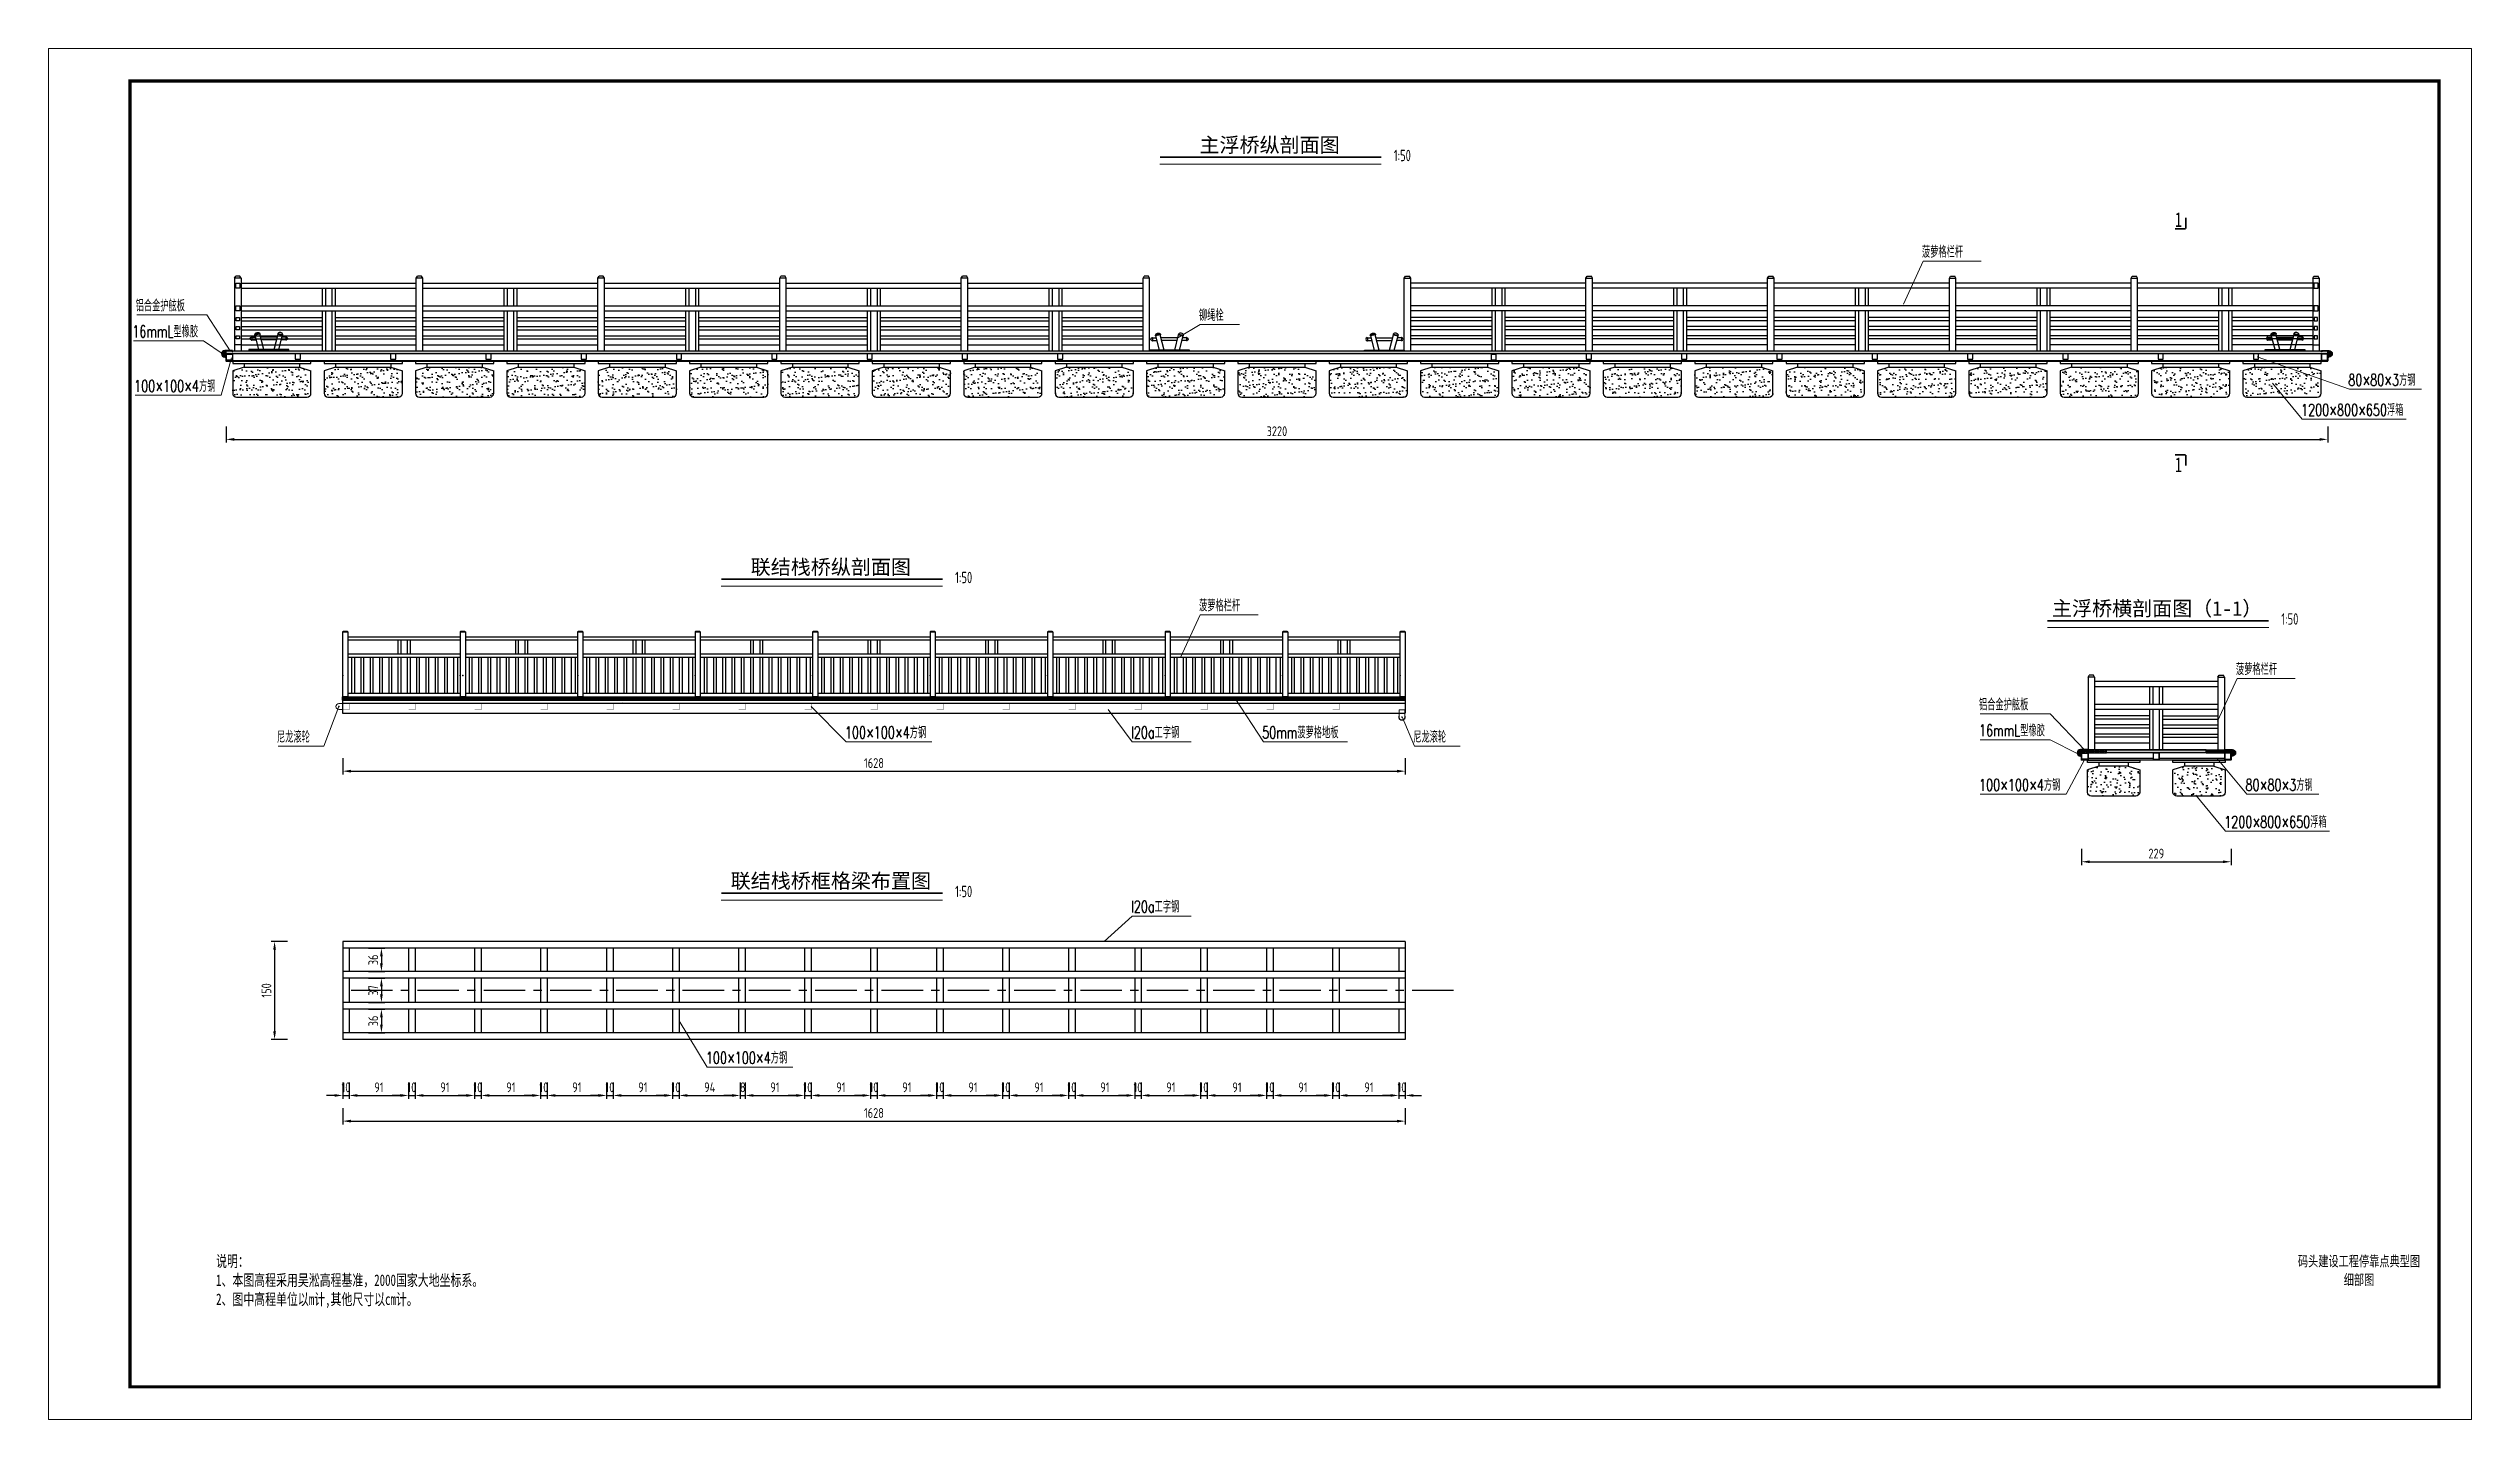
# Model space of a CAD drawing. Header units: inches. Extents: x 23 to 70, y 0 to 119.
# Drawn here: x 23.29 to 60.42, y -0.45 to 20.55 of the extents above; entities that cross this region are included whole.
import ezdxf
from ezdxf.enums import TextEntityAlignment as Align

# ---------------------------------------------------------------- set-up
doc = ezdxf.new("R2010")
doc.units = ezdxf.units.IN
doc.header["$MEASUREMENT"] = 0
doc.linetypes.add('CENTER', pattern=[50.8, 31.75, -6.35, 6.35, -6.35])
doc.linetypes.add('DASH', pattern=[0.35, 0.25, -0.1])
for name, color, linetype in [('000中心线', 5, 'CENTER'), ('DXPM', 4, 'Continuous'), ('lmfx', 5, 'Continuous'), ('lmmt', 2, 'Continuous'), ('PUB_TEXT', 7, 'Continuous'), ('图框', 7, 'Continuous'), ('文字', 3, 'Continuous'), ('标尺', 1, 'Continuous'), ('栏杆', 2, 'Continuous'), ('粗线', 6, 'Continuous'), ('辅助', 7, 'Continuous'), ('钢结构', 5, 'Continuous')]:
    doc.layers.add(name, color=color, linetype=linetype)
for name, color, linetype, lineweight in [('000文字', 3, 'Continuous', 18), ('000标注', 3, 'Continuous', 18), ('000细实线', 4, 'Continuous', 18), ('00标注文字', 2, 'Continuous', 15), ('JZYS-01-文本层', 7, 'Continuous', 18), ('PUBTEXT', 161, 'Continuous', 0)]:
    doc.layers.add(name, color=color, linetype=linetype, lineweight=lineweight)
doc.styles.add('3.5号仿宋', font='仿宋GB2312.ttf', dxfattribs={"width": 0.714286, "height": 0.0035})
doc.styles.add('ECIDI', font='仿宋GB2312.ttf', dxfattribs={"width": 0.7})
doc.styles.get("Standard").update_dxf_attribs({"font": 'txt', "bigfont": 'gbcbig.shx'})
doc.styles.add('TSSD_Dimension', font='tssdeng.shx', dxfattribs={"width": 0.8, "bigfont": 'hztxt.shx'})
doc.styles.add('黑体', font='')
doc.styles.get('黑体').set_extended_font_data('SimHei')
doc.dimstyles.new('TSSD_200_1_3.5', dxfattribs={"dimscale": 0.25, "dimtxt": 2.85, "dimasz": 2.5, "dimexe": 1, "dimexo": 2.5, "dimgap": 1, "dimtad": 1, "dimdec": 0, "dimlfac": 100, "dimzin": 0, "dimdsep": 46, "dimtxsty": 'TSSD_Dimension', "dimcen": 0, "dimdle": 1, "dimclrd": 3, "dimclre": 3, "dimclrt": 7, "dimadec": 1, "dimazin": 0, "dimtfac": 1, "dimtdec": 0, "dimtix": 1, "dimtmove": 2, "dimatfit": 3, "dimfxl": 5, "dimfxlon": 1, "dimtolj": 1, "dimtzin": 0, "dimarcsym": 0})

msp = doc.modelspace()

# ---------------------------------------------------------------- texts
at = {"layer": '000文字', "color": 3, "style": 'ECIDI', "width": 0.7}
for p in [(55.925, 17.928), (55.925, 14.174)]:
    msp.add_text('1', height=0.225, dxfattribs=at).set_placement(p, align=Align.MIDDLE)
at = {"layer": '00标注文字', "lineweight": 0, "width": 0.7}
for s, p in [('菠萝格栏杆', (51.995, 17.344)), ('铝合金护舷板', (24.626, 16.521)), ('铆绳栓', (40.918, 16.375)), ('16mmL型橡胶', (24.574, 16.125)), ('100×100×4方钢', (24.603, 15.29)), ('80×80×3方钢', (58.527, 15.383)), ('1200×800×650浮箱', (57.803, 14.923)), ('菠萝格栏杆', (40.919, 11.928)), ('菠萝格栏杆', (56.806, 10.952)), ('铝合金护舷板', (52.869, 10.41)), ('尼龙滚轮', (26.792, 9.915)), ('100×100×4方钢', (35.493, 9.983)), ('I20a工字钢', (39.877, 9.983)), ('50mm菠萝格地板', (41.886, 9.983)), ('尼龙滚轮', (44.201, 9.915)), ('16mmL型橡胶', (52.869, 10.014)), ('100×100×4方钢', (52.869, 9.18)), ('80×80×3方钢', (56.953, 9.18)), ('1200×800×650浮箱', (56.626, 8.613)), ('I20a工字钢', (39.877, 7.315)), ('100×100×4方钢', (33.363, 5.001))]:
    msp.add_text(s, height=0.18, dxfattribs=at).set_placement(p)
at = {"layer": 'DXPM', "style": '黑体'}
for s, p in [('主浮桥纵剖面图', (42, 19.076)), ('联结栈桥纵剖面图', (35.278, 12.611)), ('主浮桥横剖面图（1-1）', (55.598, 11.977)), ('联结栈桥框格梁布置图', (35.278, 7.803))]:
    msp.add_text(s, height=0.225, dxfattribs=at).set_placement(p, align=Align.MIDDLE)
at = {"layer": 'JZYS-01-文本层', "style": 'TSSD_Dimension', "width": 0.7}
for p in [(43.903, 18.823), (37.182, 12.359), (57.501, 11.724), (37.182, 7.55)]:
    msp.add_text('1:50', height=0.175, dxfattribs=at).set_placement(p)
at = {"layer": 'PUB_TEXT', "color": 3, "linetype": 'Continuous', "lineweight": 18, "style": '3.5号仿宋', "width": 0.714286}
for s, p in [('码头建设工程停靠点典型图', (58.691, 1.976)), ('细部图', (58.691, 1.691))]:
    msp.add_text(s, height=0.16, dxfattribs=at).set_placement(p, align=Align.MIDDLE_CENTER)
at = {"layer": '文字', "color": 3, "insert": (25.859, 2.063), "char_height": 0.175, "width": 6.43856, "attachment_point": 1, "style": 'ECIDI'}
msp.add_mtext('说明：\\P1、本图高程采用吴淞高程基准，2000国家大地坐标系。\\P2、图中高程单位以m计,其他尺寸以cm计。', dxfattribs=at)

# ---------------------------------------------------------------- blocks, each defined once
blk = doc.blocks.new('fxlm')
at = {"layer": '标尺'}
h = blk.add_hatch(dxfattribs=at)
h.set_pattern_fill('AR-SAND', color=251, scale=3)
h.set_pattern_definition([(37.5, (-492.61, 4373.36), (-4.8000939, 146.8239712), [0, -115.824, 0, -129.54, 0, -123.825]), (7.5, (-492.6, 4373.36), (134.856985, 215.04753), [0, -62.484, 0, -104.394, 0, -40.005]), (327.5, (-586.33, 4373.36), (237.297711, 0.4311554), [0, -38.1, 0, -137.16, 0, -179.07]), (317.5, (-586.33, 4373.36), (229.0669357, 66.878797), [0, -19.05, 0, -89.916, 0, -102.87])])
h.paths.add_polyline_path([(7362395, 3819266, 0.414214), (7362335, 3819326), (7361995, 3819326), (7361938, 3819151), (7361938, 3818701), (7361995, 3818526), (7362335, 3818526, 0.414214), (7362395, 3818586)])
at = {"layer": '栏杆', "color": 5}
for p, q in [((7361883, 3819326), (7361845, 3819326)), ((7361845, 3819326), (7361845, 3818526)), ((7361883, 3818526), (7361883, 3819326)), ((7361883, 3819151), (7361938, 3819151)), ((7361938, 3819151), (7361995, 3819326)), ((7361938, 3818701), (7361938, 3819151)), ((7362335, 3819326), (7361995, 3819326)), ((7362395, 3818586), (7362395, 3819266)), ((7361883, 3818701), (7361938, 3818701)), ((7361938, 3818701), (7361995, 3818526)), ((7361845, 3818526), (7361883, 3818526)), ((7361995, 3818526), (7362335, 3818526))]:
    blk.add_line(p, q, dxfattribs=at)
for centre, start, end in [((7362335, 3819266), 0, 90), ((7362335, 3818586), 270, 0)]:
    blk.add_arc(centre, 60, start, end, dxfattribs=at)
blk = doc.blocks.new('x')
at = {"layer": 'lmfx', "color": 7}
blk.add_lwpolyline([(7362307, 3813659), (7362287, 3813659), (7362287, 3813559), (7362445, 3813559), (7362445, 3813609), (7362441, 3813609), (7362441, 3813563), (7362291, 3813563), (7362291, 3813655), (7362307, 3813655), (7362307, 3813659)], close=True, dxfattribs=at)
at = {"layer": '栏杆', "color": 7}
for p, q in [((7362287, 3813559), (7362287, 3813547)), ((7362287, 3813547), (7362297, 3813547)), ((7362289, 3813557), (7362289, 3813549)), ((7362289, 3813557), (7362389, 3813557)), ((7362297, 3813549), (7362289, 3813549)), ((7362297, 3813547), (7362297, 3813549)), ((7362381, 3813547), (7362381, 3813549)), ((7362381, 3813549), (7362389, 3813549)), ((7362391, 3813547), (7362381, 3813547)), ((7362391, 3813559), (7362391, 3813547))]:
    blk.add_line(p, q, dxfattribs=at)
at = {"layer": '钢结构', "color": 7}
blk.add_line((7362389, 3813549), (7362389, 3813557), dxfattribs=at)
blk = doc.blocks.new('d')
at = {"layer": '钢结构', "color": 5}
for p, q in [((3001302, 1589187), (3001312, 1589187)), ((3001302, 1589182), (3001312, 1589182)), ((3001302, 1589182), (3001302, 1589174)), ((3001302, 1589174), (3001327, 1589174)), ((3001311, 1589195), (3001393, 1589195)), ((3001312, 1589182), (3001312, 1589187)), ((3001327, 1589195), (3001327, 1589220)), ((3001327, 1589187), (3001377, 1589187)), ((3001327, 1589182), (3001327, 1589187)), ((3001327, 1589182), (3001327, 1589182)), ((3001327, 1589182), (3001327, 1589174)), ((3001335, 1589195), (3001335, 1589225)), ((3001348, 1589228), (3001348, 1589195)), ((3001356, 1589228), (3001356, 1589195)), ((3001369, 1589195), (3001369, 1589225)), ((3001377, 1589195), (3001377, 1589220)), ((3001377, 1589182), (3001377, 1589187)), ((3001377, 1589182), (3001377, 1589182)), ((3001377, 1589182), (3001377, 1589174)), ((3001377, 1589174), (3001402, 1589174)), ((3001392, 1589187), (3001402, 1589187)), ((3001392, 1589182), (3001392, 1589187)), ((3001392, 1589182), (3001402, 1589182)), ((3001402, 1589174), (3001402, 1589182))]:
    blk.add_line(p, q, dxfattribs=at)
for radius, start, end in [(50, 0, 180), (42, 10.9806, 169.0194)]:
    blk.add_arc((3001352, 1589187), radius, start, end, dxfattribs=at)
blk = doc.blocks.new('1234')
at = {"layer": '栏杆'}
h = blk.add_hatch(dxfattribs=at)
h.set_pattern_fill('ANSI31', color=251, scale=5)
h.set_pattern_definition([(45, (0, 13.417), (-11.22532015, 11.22532015), [])])
h.paths.add_polyline_path([(7417846, 3829169), (7434126, 3829169), (7434126, 3829219), (7417846, 3829219)])
at = {"layer": 'PUBTEXT', "color": 7, "linetype": 'ByBlock', "lineweight": 0, "ltscale": 0.15}
for p, q in [((7428726, 3829169), (7429811, 3829169)), ((7429836, 3829129), (7429837, 3829129))]:
    blk.add_line(p, q, dxfattribs=at)
at = {"layer": 'PUBTEXT', "color": 7, "linetype": 'ByBlock', "lineweight": 0, "ltscale": 0.15, "const_width": 3.12}
for points in [[(7417846, 3829019), (7417846, 3829119), (7417946, 3829119), (7417946, 3829019)], [(7418857, 3829019), (7418857, 3829119), (7418957, 3829119), (7418957, 3829019)], [(7419868, 3829019), (7419868, 3829119), (7419968, 3829119), (7419968, 3829019)], [(7420879, 3829019), (7420879, 3829119), (7420979, 3829119), (7420979, 3829019)], [(7421891, 3829019), (7421891, 3829119), (7421991, 3829119), (7421991, 3829019)], [(7422902, 3829019), (7422902, 3829119), (7423002, 3829119), (7423002, 3829019)], [(7423913, 3829019), (7423913, 3829119), (7424013, 3829119), (7424013, 3829019)], [(7424924, 3829019), (7424924, 3829119), (7425024, 3829119), (7425024, 3829019)], [(7425936, 3829019), (7425936, 3829119), (7426036, 3829119), (7426036, 3829019)], [(7426947, 3829019), (7426947, 3829119), (7427047, 3829119), (7427047, 3829019)], [(7427958, 3829019), (7427958, 3829119), (7428058, 3829119), (7428058, 3829019)], [(7428969, 3829019), (7428969, 3829119), (7429069, 3829119), (7429069, 3829019)], [(7429981, 3829019), (7429981, 3829119), (7430081, 3829119), (7430081, 3829019)], [(7430992, 3829019), (7430992, 3829119), (7431092, 3829119), (7431092, 3829019)], [(7432003, 3829019), (7432003, 3829119), (7432103, 3829119), (7432103, 3829019)], [(7433014, 3829019), (7433014, 3829119), (7433114, 3829119), (7433114, 3829019)], [(7434026, 3829019), (7434026, 3829119), (7434126, 3829119), (7434126, 3829019)]]:
    blk.add_lwpolyline(points, close=True, dxfattribs=at)
at = {"layer": '栏杆', "color": 2}
for p, q in [((7417846, 3830212), (7417853, 3830219)), ((7417846, 3830212), (7417846, 3829219)), ((7417926, 3830212), (7417846, 3830212)), ((7417853, 3830219), (7417918, 3830219)), ((7417926, 3830212), (7417918, 3830219)), ((7417926, 3830212), (7417926, 3829219)), ((7419646, 3830212), (7419653, 3830219)), ((7419646, 3830212), (7419646, 3829219)), ((7419726, 3830212), (7419646, 3830212)), ((7419653, 3830219), (7419718, 3830219)), ((7419726, 3830212), (7419718, 3830219)), ((7419726, 3830212), (7419726, 3829219)), ((7421446, 3830212), (7421453, 3830219)), ((7421446, 3830212), (7421446, 3829219)), ((7421526, 3830212), (7421446, 3830212)), ((7421453, 3830219), (7421518, 3830219)), ((7421526, 3830212), (7421518, 3830219)), ((7421526, 3830212), (7421526, 3829219)), ((7423246, 3830212), (7423253, 3830219)), ((7423246, 3830212), (7423246, 3829219)), ((7423326, 3830212), (7423246, 3830212)), ((7423253, 3830219), (7423318, 3830219)), ((7423326, 3830212), (7423318, 3830219)), ((7423326, 3830212), (7423326, 3829219)), ((7425046, 3830212), (7425053, 3830219)), ((7425046, 3830212), (7425046, 3829219)), ((7425126, 3830212), (7425046, 3830212)), ((7425053, 3830219), (7425118, 3830219)), ((7425126, 3830212), (7425118, 3830219)), ((7425126, 3830212), (7425126, 3829219)), ((7426846, 3830212), (7426853, 3830219)), ((7426846, 3830212), (7426846, 3829219)), ((7426926, 3830212), (7426846, 3830212)), ((7426853, 3830219), (7426918, 3830219)), ((7426926, 3830212), (7426918, 3830219)), ((7426926, 3830212), (7426926, 3829219)), ((7428646, 3830212), (7428653, 3830219)), ((7428646, 3830212), (7428646, 3829219)), ((7428726, 3830212), (7428646, 3830212)), ((7428653, 3830219), (7428718, 3830219)), ((7428726, 3830212), (7428718, 3830219)), ((7428726, 3830212), (7428726, 3829219)), ((7430446, 3830212), (7430453, 3830219)), ((7430446, 3830212), (7430446, 3829219)), ((7430526, 3830212), (7430446, 3830212)), ((7430453, 3830219), (7430518, 3830219)), ((7430526, 3830212), (7430518, 3830219)), ((7430526, 3830212), (7430526, 3829219)), ((7432246, 3830212), (7432253, 3830219)), ((7432246, 3830212), (7432246, 3829219)), ((7432326, 3830212), (7432246, 3830212)), ((7432253, 3830219), (7432318, 3830219)), ((7432326, 3830212), (7432318, 3830219)), ((7432326, 3830212), (7432326, 3829219)), ((7434046, 3830212), (7434053, 3830219)), ((7434046, 3830212), (7434046, 3829219)), ((7434126, 3830212), (7434046, 3830212)), ((7434053, 3830219), (7434118, 3830219)), ((7434126, 3830212), (7434118, 3830219)), ((7434126, 3830212), (7434126, 3829219)), ((7419646, 3830139), (7417926, 3830139)), ((7419646, 3830089), (7417926, 3830089)), ((7417926, 3829869), (7418711, 3829869)), ((7417926, 3829819), (7418711, 3829819)), ((7417964, 3829819), (7417964, 3829269)), ((7418026, 3829819), (7418026, 3829269)), ((7418126, 3829819), (7418126, 3829269)), ((7418168, 3829819), (7418168, 3829269)), ((7418268, 3829819), (7418268, 3829269)), ((7418310, 3829819), (7418310, 3829269)), ((7418410, 3829819), (7418410, 3829269)), ((7418452, 3829819), (7418452, 3829269)), ((7418552, 3829819), (7418552, 3829269)), ((7418594, 3829819), (7418594, 3829269)), ((7418694, 3830089), (7418694, 3829869)), ((7418694, 3829819), (7418694, 3829269)), ((7418711, 3829869), (7419646, 3829869)), ((7418711, 3829819), (7419646, 3829819)), ((7418736, 3830089), (7418736, 3829869)), ((7418736, 3829819), (7418736, 3829269)), ((7418836, 3830089), (7418836, 3829869)), ((7418836, 3829819), (7418836, 3829269)), ((7418878, 3830089), (7418878, 3829869)), ((7418878, 3829819), (7418878, 3829269)), ((7418978, 3829819), (7418978, 3829269)), ((7419020, 3829819), (7419020, 3829269)), ((7419120, 3829819), (7419120, 3829269)), ((7419162, 3829819), (7419162, 3829269)), ((7419262, 3829819), (7419262, 3829269)), ((7419304, 3829819), (7419304, 3829269)), ((7419404, 3829819), (7419404, 3829269)), ((7419446, 3829819), (7419446, 3829269)), ((7419546, 3829819), (7419546, 3829269)), ((7419588, 3829819), (7419588, 3829269)), ((7421446, 3830139), (7419726, 3830139)), ((7421446, 3830089), (7419726, 3830089)), ((7419726, 3829869), (7420511, 3829869)), ((7419726, 3829819), (7420511, 3829819)), ((7419764, 3829819), (7419764, 3829269)), ((7419826, 3829819), (7419826, 3829269)), ((7419926, 3829819), (7419926, 3829269)), ((7419968, 3829819), (7419968, 3829269)), ((7420068, 3829819), (7420068, 3829269)), ((7420110, 3829819), (7420110, 3829269)), ((7420210, 3829819), (7420210, 3829269)), ((7420252, 3829819), (7420252, 3829269)), ((7420352, 3829819), (7420352, 3829269)), ((7420394, 3829819), (7420394, 3829269)), ((7420494, 3830089), (7420494, 3829869)), ((7420494, 3829819), (7420494, 3829269)), ((7420511, 3829869), (7421446, 3829869)), ((7420511, 3829819), (7421446, 3829819)), ((7420536, 3830089), (7420536, 3829869)), ((7420536, 3829819), (7420536, 3829269)), ((7420636, 3830089), (7420636, 3829869)), ((7420636, 3829819), (7420636, 3829269)), ((7420678, 3830089), (7420678, 3829869)), ((7420678, 3829819), (7420678, 3829269)), ((7420778, 3829819), (7420778, 3829269)), ((7420820, 3829819), (7420820, 3829269)), ((7420920, 3829819), (7420920, 3829269)), ((7420962, 3829819), (7420962, 3829269)), ((7421062, 3829819), (7421062, 3829269)), ((7421104, 3829819), (7421104, 3829269)), ((7421204, 3829819), (7421204, 3829269)), ((7421246, 3829819), (7421246, 3829269)), ((7421346, 3829819), (7421346, 3829269)), ((7421388, 3829819), (7421388, 3829269)), ((7423246, 3830139), (7421526, 3830139)), ((7423246, 3830089), (7421526, 3830089)), ((7421526, 3829869), (7422311, 3829869)), ((7421526, 3829819), (7422311, 3829819)), ((7421564, 3829819), (7421564, 3829269)), ((7421626, 3829819), (7421626, 3829269)), ((7421726, 3829819), (7421726, 3829269)), ((7421768, 3829819), (7421768, 3829269)), ((7421868, 3829819), (7421868, 3829269)), ((7421910, 3829819), (7421910, 3829269)), ((7422010, 3829819), (7422010, 3829269)), ((7422052, 3829819), (7422052, 3829269)), ((7422152, 3829819), (7422152, 3829269)), ((7422194, 3829819), (7422194, 3829269)), ((7422294, 3830089), (7422294, 3829869)), ((7422294, 3829819), (7422294, 3829269)), ((7422311, 3829869), (7423246, 3829869)), ((7422311, 3829819), (7423246, 3829819)), ((7422336, 3830089), (7422336, 3829869)), ((7422336, 3829819), (7422336, 3829269)), ((7422436, 3830089), (7422436, 3829869)), ((7422436, 3829819), (7422436, 3829269)), ((7422478, 3830089), (7422478, 3829869)), ((7422478, 3829819), (7422478, 3829269)), ((7422578, 3829819), (7422578, 3829269)), ((7422620, 3829819), (7422620, 3829269)), ((7422720, 3829819), (7422720, 3829269)), ((7422762, 3829819), (7422762, 3829269)), ((7422862, 3829819), (7422862, 3829269)), ((7422904, 3829819), (7422904, 3829269)), ((7423004, 3829819), (7423004, 3829269)), ((7423046, 3829819), (7423046, 3829269)), ((7423146, 3829819), (7423146, 3829269)), ((7423188, 3829819), (7423188, 3829269)), ((7425046, 3830139), (7423326, 3830139)), ((7425046, 3830089), (7423326, 3830089)), ((7423326, 3829869), (7424111, 3829869)), ((7423326, 3829819), (7424111, 3829819)), ((7423364, 3829819), (7423364, 3829269)), ((7423426, 3829819), (7423426, 3829269)), ((7423526, 3829819), (7423526, 3829269)), ((7423568, 3829819), (7423568, 3829269)), ((7423668, 3829819), (7423668, 3829269)), ((7423710, 3829819), (7423710, 3829269)), ((7423810, 3829819), (7423810, 3829269)), ((7423852, 3829819), (7423852, 3829269)), ((7423952, 3829819), (7423952, 3829269)), ((7423994, 3829819), (7423994, 3829269)), ((7424094, 3830089), (7424094, 3829869)), ((7424094, 3829819), (7424094, 3829269)), ((7424111, 3829869), (7425046, 3829869)), ((7424111, 3829819), (7425046, 3829819)), ((7424136, 3830089), (7424136, 3829869)), ((7424136, 3829819), (7424136, 3829269)), ((7424236, 3830089), (7424236, 3829869)), ((7424236, 3829819), (7424236, 3829269)), ((7424278, 3830089), (7424278, 3829869)), ((7424278, 3829819), (7424278, 3829269)), ((7424378, 3829819), (7424378, 3829269)), ((7424420, 3829819), (7424420, 3829269)), ((7424520, 3829819), (7424520, 3829269)), ((7424562, 3829819), (7424562, 3829269)), ((7424662, 3829819), (7424662, 3829269)), ((7424704, 3829819), (7424704, 3829269)), ((7424804, 3829819), (7424804, 3829269)), ((7424846, 3829819), (7424846, 3829269)), ((7424946, 3829819), (7424946, 3829269)), ((7424988, 3829819), (7424988, 3829269)), ((7426846, 3830139), (7425126, 3830139)), ((7426846, 3830089), (7425126, 3830089)), ((7425126, 3829869), (7425911, 3829869)), ((7425126, 3829819), (7425911, 3829819)), ((7425164, 3829819), (7425164, 3829269)), ((7425226, 3829819), (7425226, 3829269)), ((7425326, 3829819), (7425326, 3829269)), ((7425368, 3829819), (7425368, 3829269)), ((7425468, 3829819), (7425468, 3829269)), ((7425510, 3829819), (7425510, 3829269)), ((7425610, 3829819), (7425610, 3829269)), ((7425652, 3829819), (7425652, 3829269)), ((7425752, 3829819), (7425752, 3829269)), ((7425794, 3829819), (7425794, 3829269)), ((7425894, 3830089), (7425894, 3829869)), ((7425894, 3829819), (7425894, 3829269)), ((7425911, 3829869), (7426846, 3829869)), ((7425911, 3829819), (7426846, 3829819)), ((7425936, 3830089), (7425936, 3829869)), ((7425936, 3829819), (7425936, 3829269)), ((7426036, 3830089), (7426036, 3829869)), ((7426036, 3829819), (7426036, 3829269)), ((7426078, 3830089), (7426078, 3829869)), ((7426078, 3829819), (7426078, 3829269)), ((7426178, 3829819), (7426178, 3829269)), ((7426220, 3829819), (7426220, 3829269)), ((7426320, 3829819), (7426320, 3829269)), ((7426362, 3829819), (7426362, 3829269)), ((7426462, 3829819), (7426462, 3829269)), ((7426504, 3829819), (7426504, 3829269)), ((7426604, 3829819), (7426604, 3829269)), ((7426646, 3829819), (7426646, 3829269)), ((7426746, 3829819), (7426746, 3829269)), ((7426788, 3829819), (7426788, 3829269)), ((7428646, 3830139), (7426926, 3830139)), ((7428646, 3830089), (7426926, 3830089)), ((7426926, 3829869), (7427711, 3829869)), ((7426926, 3829819), (7427711, 3829819)), ((7426964, 3829819), (7426964, 3829269)), ((7427026, 3829819), (7427026, 3829269)), ((7427126, 3829819), (7427126, 3829269)), ((7427168, 3829819), (7427168, 3829269)), ((7427268, 3829819), (7427268, 3829269)), ((7427310, 3829819), (7427310, 3829269)), ((7427410, 3829819), (7427410, 3829269)), ((7427452, 3829819), (7427452, 3829269)), ((7427552, 3829819), (7427552, 3829269)), ((7427594, 3829819), (7427594, 3829269)), ((7427694, 3830089), (7427694, 3829869)), ((7427694, 3829819), (7427694, 3829269)), ((7427711, 3829869), (7428646, 3829869)), ((7427711, 3829819), (7428646, 3829819)), ((7427736, 3830089), (7427736, 3829869)), ((7427736, 3829819), (7427736, 3829269)), ((7427836, 3830089), (7427836, 3829869)), ((7427836, 3829819), (7427836, 3829269)), ((7427878, 3830089), (7427878, 3829869)), ((7427878, 3829819), (7427878, 3829269)), ((7427978, 3829819), (7427978, 3829269)), ((7428020, 3829819), (7428020, 3829269)), ((7428120, 3829819), (7428120, 3829269)), ((7428162, 3829819), (7428162, 3829269)), ((7428262, 3829819), (7428262, 3829269)), ((7428304, 3829819), (7428304, 3829269)), ((7428404, 3829819), (7428404, 3829269)), ((7428446, 3829819), (7428446, 3829269)), ((7428546, 3829819), (7428546, 3829269)), ((7428588, 3829819), (7428588, 3829269)), ((7430446, 3830139), (7428726, 3830139)), ((7430446, 3830089), (7428726, 3830089)), ((7428726, 3829869), (7429511, 3829869)), ((7428726, 3829819), (7429511, 3829819)), ((7428764, 3829819), (7428764, 3829269)), ((7428826, 3829819), (7428826, 3829269)), ((7428926, 3829819), (7428926, 3829269)), ((7428968, 3829819), (7428968, 3829269)), ((7429068, 3829819), (7429068, 3829269)), ((7429110, 3829819), (7429110, 3829269)), ((7429210, 3829819), (7429210, 3829269)), ((7429252, 3829819), (7429252, 3829269)), ((7429352, 3829819), (7429352, 3829269)), ((7429394, 3829819), (7429394, 3829269)), ((7429494, 3830089), (7429494, 3829869)), ((7429494, 3829819), (7429494, 3829269)), ((7429511, 3829869), (7430446, 3829869)), ((7429511, 3829819), (7430446, 3829819)), ((7429536, 3830089), (7429536, 3829869)), ((7429536, 3829819), (7429536, 3829269)), ((7429636, 3830089), (7429636, 3829869)), ((7429636, 3829819), (7429636, 3829269)), ((7429678, 3830089), (7429678, 3829869)), ((7429678, 3829819), (7429678, 3829269)), ((7429778, 3829819), (7429778, 3829269)), ((7429820, 3829819), (7429820, 3829269)), ((7429920, 3829819), (7429920, 3829269)), ((7429962, 3829819), (7429962, 3829269)), ((7430062, 3829819), (7430062, 3829269)), ((7430104, 3829819), (7430104, 3829269)), ((7430204, 3829819), (7430204, 3829269)), ((7430246, 3829819), (7430246, 3829269)), ((7430346, 3829819), (7430346, 3829269)), ((7430388, 3829819), (7430388, 3829269)), ((7432246, 3830139), (7430526, 3830139)), ((7432246, 3830089), (7430526, 3830089)), ((7430526, 3829869), (7431311, 3829869)), ((7430526, 3829819), (7431311, 3829819)), ((7430564, 3829819), (7430564, 3829269)), ((7430626, 3829819), (7430626, 3829269)), ((7430726, 3829819), (7430726, 3829269)), ((7430768, 3829819), (7430768, 3829269)), ((7430868, 3829819), (7430868, 3829269)), ((7430910, 3829819), (7430910, 3829269)), ((7431010, 3829819), (7431010, 3829269)), ((7431052, 3829819), (7431052, 3829269)), ((7431152, 3829819), (7431152, 3829269)), ((7431194, 3829819), (7431194, 3829269)), ((7431294, 3830089), (7431294, 3829869)), ((7431294, 3829819), (7431294, 3829269)), ((7431311, 3829869), (7432246, 3829869)), ((7431311, 3829819), (7432246, 3829819)), ((7431336, 3830089), (7431336, 3829869)), ((7431336, 3829819), (7431336, 3829269)), ((7431436, 3830089), (7431436, 3829869)), ((7431436, 3829819), (7431436, 3829269)), ((7431478, 3830089), (7431478, 3829869)), ((7431478, 3829819), (7431478, 3829269)), ((7431578, 3829819), (7431578, 3829269)), ((7431620, 3829819), (7431620, 3829269)), ((7431720, 3829819), (7431720, 3829269)), ((7431762, 3829819), (7431762, 3829269)), ((7431862, 3829819), (7431862, 3829269)), ((7431904, 3829819), (7431904, 3829269)), ((7432004, 3829819), (7432004, 3829269)), ((7432046, 3829819), (7432046, 3829269)), ((7432146, 3829819), (7432146, 3829269)), ((7432188, 3829819), (7432188, 3829269)), ((7434046, 3830139), (7432326, 3830139)), ((7434046, 3830089), (7432326, 3830089)), ((7432326, 3829869), (7433111, 3829869)), ((7432326, 3829819), (7433111, 3829819)), ((7432364, 3829819), (7432364, 3829269)), ((7432426, 3829819), (7432426, 3829269)), ((7432526, 3829819), (7432526, 3829269)), ((7432568, 3829819), (7432568, 3829269)), ((7432668, 3829819), (7432668, 3829269)), ((7432710, 3829819), (7432710, 3829269)), ((7432810, 3829819), (7432810, 3829269)), ((7432852, 3829819), (7432852, 3829269)), ((7432952, 3829819), (7432952, 3829269)), ((7432994, 3829819), (7432994, 3829269)), ((7433094, 3830089), (7433094, 3829869)), ((7433094, 3829819), (7433094, 3829269)), ((7433111, 3829869), (7434046, 3829869)), ((7433111, 3829819), (7434046, 3829819)), ((7433136, 3830089), (7433136, 3829869)), ((7433136, 3829819), (7433136, 3829269)), ((7433236, 3830089), (7433236, 3829869)), ((7433236, 3829819), (7433236, 3829269)), ((7433278, 3830089), (7433278, 3829869)), ((7433278, 3829819), (7433278, 3829269)), ((7433378, 3829819), (7433378, 3829269)), ((7433420, 3829819), (7433420, 3829269)), ((7433520, 3829819), (7433520, 3829269)), ((7433562, 3829819), (7433562, 3829269)), ((7433662, 3829819), (7433662, 3829269)), ((7433704, 3829819), (7433704, 3829269)), ((7433804, 3829819), (7433804, 3829269)), ((7433846, 3829819), (7433846, 3829269)), ((7433946, 3829819), (7433946, 3829269)), ((7433988, 3829819), (7433988, 3829269)), ((7417846, 3829219), (7417926, 3829219)), ((7417926, 3829269), (7418890, 3829269)), ((7418890, 3829269), (7419646, 3829269)), ((7419646, 3829219), (7419726, 3829219)), ((7419726, 3829269), (7420690, 3829269)), ((7420690, 3829269), (7421446, 3829269)), ((7421446, 3829219), (7421526, 3829219)), ((7421526, 3829269), (7422490, 3829269)), ((7422490, 3829269), (7423246, 3829269)), ((7423246, 3829219), (7423326, 3829219)), ((7423326, 3829269), (7424290, 3829269)), ((7424290, 3829269), (7425046, 3829269)), ((7425046, 3829219), (7425126, 3829219)), ((7425126, 3829269), (7426090, 3829269)), ((7426090, 3829269), (7426846, 3829269)), ((7426846, 3829219), (7426926, 3829219)), ((7426926, 3829269), (7427890, 3829269)), ((7427890, 3829269), (7428646, 3829269)), ((7428646, 3829219), (7428726, 3829219)), ((7428726, 3829269), (7429690, 3829269)), ((7429690, 3829269), (7430446, 3829269)), ((7430446, 3829219), (7430526, 3829219)), ((7430526, 3829269), (7431490, 3829269)), ((7431490, 3829269), (7432246, 3829269)), ((7432246, 3829219), (7432326, 3829219)), ((7432326, 3829269), (7433290, 3829269)), ((7433290, 3829269), (7434046, 3829269)), ((7434046, 3829219), (7434126, 3829219))]:
    blk.add_line(p, q, dxfattribs=at)
at = {"layer": '栏杆', "color": 7}
for p, q in [((7434126, 3829219), (7417846, 3829219)), ((7417846, 3829169), (7417846, 3828969)), ((7434126, 3829169), (7417846, 3829169)), ((7434126, 3829119), (7417846, 3829119)), ((7434126, 3829169), (7428646, 3829169)), ((7434126, 3829169), (7434126, 3828969)), ((7434126, 3828969), (7417846, 3828969))]:
    blk.add_line(p, q, dxfattribs=at)
at = {"layer": '栏杆', "color": 25}
blk.add_lwpolyline([(7417846, 3829169), (7434126, 3829169), (7434126, 3829219), (7417846, 3829219)], close=True, dxfattribs=at)
at = {"layer": '栏杆', "color": 7}
for p in [(7417925, 3829544), (7419725, 3829544), (7421525, 3829544), (7423325, 3829544), (7425125, 3829544), (7426925, 3829544), (7428725, 3829544), (7430525, 3829544), (7432286, 3829544), (7432325, 3829544), (7434125, 3829544)]:
    blk.add_point(p, dxfattribs=at)
at = {"layer": '粗线', "linetype": 'ByBlock', "lineweight": 0, "ltscale": 2}
blk.add_line((7417851, 3829017), (7417941, 3829017), dxfattribs=at)
for points in [[(7434183, 3829114), (7434126, 3829114)], [(7417851, 3829017), (7417851, 3828909)], [(7417941, 3828909), (7417941, 3829017)], [(7434126, 3829024), (7434183, 3829024)]]:
    blk.add_lwpolyline(points, dxfattribs=at)
for centre in [(7434183, 3829069), (7417896, 3828909)]:
    blk.add_circle(centre, 5, dxfattribs=at)
for centre, radius, start, end in [((7434183, 3829069), 45, 270, 90), ((7417896, 3828909), 50, 154.1581, 25.8419), ((7417896, 3828909), 45, 180, 0)]:
    blk.add_arc(centre, radius, start, end, dxfattribs=at)
blk = doc.blocks.new('*D177')
at = {"layer": 'Defpoints', "color": 0, "transparency": 16777216}
for p in [(27.799, 5.372), (44.078, 5.372), (44.078, 4.12)]:
    blk.add_point(p, dxfattribs=at)
at = {"layer": '辅助', "color": 3, "linetype": 'ByBlock', "lineweight": -2, "transparency": 16777216}
for p, q in [((27.799, 4.32), (27.799, 4.07)), ((44.078, 4.32), (44.078, 4.07))]:
    blk.add_line(p, q, dxfattribs=at)
at = {"layer": '辅助', "color": 3, "lineweight": -2, "transparency": 16777216}
blk.add_line((27.924, 4.12), (43.953, 4.12), dxfattribs=at)
at = {"layer": '辅助', "color": 3, "transparency": 16777216}
for points in [[(27.924, 4.141), (27.924, 4.099), (27.799, 4.12)], [(43.953, 4.141), (43.953, 4.099), (44.078, 4.12)]]:
    blk.add_solid(points, dxfattribs=at)
at = {"layer": '辅助', "color": 7, "transparency": 16777216, "insert": (35.938, 4.245), "char_height": 0.15, "attachment_point": 5, "style": 'TSSD_Dimension'}
blk.add_mtext('\\A1;1628', dxfattribs=at)
blk = doc.blocks.new('*D178')
at = {"layer": 'Defpoints', "color": 0, "transparency": 16777216}
for p in [(27.799, 6.872), (26.755, 5.372), (27.799, 5.372)]:
    blk.add_point(p, dxfattribs=at)
at = {"layer": '辅助', "color": 3, "linetype": 'ByBlock', "lineweight": -2, "transparency": 16777216}
for p, q in [((26.955, 6.872), (26.705, 6.872)), ((26.955, 5.372), (26.705, 5.372))]:
    blk.add_line(p, q, dxfattribs=at)
at = {"layer": '辅助', "color": 3, "lineweight": -2, "transparency": 16777216}
blk.add_line((26.755, 6.747), (26.755, 5.497), dxfattribs=at)
at = {"layer": '辅助', "color": 3, "transparency": 16777216}
for points in [[(26.734, 6.747), (26.776, 6.747), (26.755, 6.872)], [(26.734, 5.497), (26.776, 5.497), (26.755, 5.372)]]:
    blk.add_solid(points, dxfattribs=at)
at = {"layer": '辅助', "color": 7, "transparency": 16777216, "insert": (26.63, 6.122), "char_height": 0.15, "attachment_point": 5, "rotation": 90, "style": 'TSSD_Dimension'}
blk.add_mtext('\\A1;150', dxfattribs=at)
blk = doc.blocks.new('*D179')
at = {"layer": 'Defpoints', "color": 0, "transparency": 16777216}
for p in [(27.899, 6.77), (27.899, 6.41), (28.392, 6.41)]:
    blk.add_point(p, dxfattribs=at)
at = {"layer": '辅助', "color": 3, "linetype": 'ByBlock', "lineweight": -2, "transparency": 16777216}
for p, q in [((28.192, 6.77), (28.442, 6.77)), ((28.192, 6.41), (28.442, 6.41))]:
    blk.add_line(p, q, dxfattribs=at)
at = {"layer": '辅助', "color": 3, "lineweight": -2, "transparency": 16777216}
blk.add_line((28.392, 6.645), (28.392, 6.535), dxfattribs=at)
at = {"layer": '辅助', "color": 3, "transparency": 16777216}
for points in [[(28.371, 6.645), (28.413, 6.645), (28.392, 6.77)], [(28.371, 6.535), (28.413, 6.535), (28.392, 6.41)]]:
    blk.add_solid(points, dxfattribs=at)
at = {"layer": '辅助', "color": 7, "transparency": 16777216, "insert": (28.267, 6.59), "char_height": 0.15, "attachment_point": 5, "rotation": 90, "style": 'TSSD_Dimension'}
blk.add_mtext('\\A1;36', dxfattribs=at)
blk = doc.blocks.new('*D180')
at = {"layer": 'Defpoints', "color": 0, "transparency": 16777216}
for p in [(27.899, 6.308), (27.899, 5.936), (28.392, 5.936)]:
    blk.add_point(p, dxfattribs=at)
at = {"layer": '辅助', "color": 3, "linetype": 'ByBlock', "lineweight": -2, "transparency": 16777216}
for p, q in [((28.192, 6.308), (28.442, 6.308)), ((28.192, 5.936), (28.442, 5.936))]:
    blk.add_line(p, q, dxfattribs=at)
at = {"layer": '辅助', "color": 3, "lineweight": -2, "transparency": 16777216}
blk.add_line((28.392, 6.183), (28.392, 6.061), dxfattribs=at)
at = {"layer": '辅助', "color": 3, "transparency": 16777216}
for points in [[(28.371, 6.183), (28.413, 6.183), (28.392, 6.308)], [(28.371, 6.061), (28.413, 6.061), (28.392, 5.936)]]:
    blk.add_solid(points, dxfattribs=at)
at = {"layer": '辅助', "color": 7, "transparency": 16777216, "insert": (28.267, 6.122), "char_height": 0.15, "attachment_point": 5, "rotation": 90, "style": 'TSSD_Dimension'}
blk.add_mtext('\\A1;37', dxfattribs=at)
blk = doc.blocks.new('*D181')
at = {"layer": 'Defpoints', "color": 0, "transparency": 16777216}
for p in [(27.899, 5.834), (27.899, 5.474), (28.392, 5.474)]:
    blk.add_point(p, dxfattribs=at)
at = {"layer": '辅助', "color": 3, "linetype": 'ByBlock', "lineweight": -2, "transparency": 16777216}
for p, q in [((28.192, 5.834), (28.442, 5.834)), ((28.192, 5.474), (28.442, 5.474))]:
    blk.add_line(p, q, dxfattribs=at)
at = {"layer": '辅助', "color": 3, "lineweight": -2, "transparency": 16777216}
blk.add_line((28.392, 5.709), (28.392, 5.599), dxfattribs=at)
at = {"layer": '辅助', "color": 3, "transparency": 16777216}
for points in [[(28.371, 5.709), (28.413, 5.709), (28.392, 5.834)], [(28.371, 5.599), (28.413, 5.599), (28.392, 5.474)]]:
    blk.add_solid(points, dxfattribs=at)
at = {"layer": '辅助', "color": 7, "transparency": 16777216, "insert": (28.267, 5.654), "char_height": 0.15, "attachment_point": 5, "rotation": 90, "style": 'TSSD_Dimension'}
blk.add_mtext('\\A1;36', dxfattribs=at)
blk = doc.blocks.new('*D182')
at = {"layer": 'Defpoints', "color": 0, "transparency": 16777216}
for p in [(27.799, 5.474), (27.899, 5.474), (27.899, 4.513)]:
    blk.add_point(p, dxfattribs=at)
at = {"layer": '辅助', "color": 3, "lineweight": -2, "transparency": 16777216}
for p, q in [((27.674, 4.513), (27.549, 4.513)), ((27.799, 4.513), (27.899, 4.513)), ((28.024, 4.513), (28.149, 4.513))]:
    blk.add_line(p, q, dxfattribs=at)
at = {"layer": '辅助', "color": 3, "linetype": 'ByBlock', "lineweight": -2, "transparency": 16777216}
for p, q in [((27.799, 4.713), (27.799, 4.463)), ((27.899, 4.713), (27.899, 4.463))]:
    blk.add_line(p, q, dxfattribs=at)
at = {"layer": '辅助', "color": 3, "transparency": 16777216}
for points in [[(27.674, 4.534), (27.674, 4.493), (27.799, 4.513)], [(28.024, 4.534), (28.024, 4.493), (27.899, 4.513)]]:
    blk.add_solid(points, dxfattribs=at)
at = {"layer": '辅助', "color": 7, "transparency": 16777216, "insert": (27.849, 4.638), "char_height": 0.15, "attachment_point": 5, "style": 'TSSD_Dimension'}
blk.add_mtext('\\A1;10', dxfattribs=at)
blk = doc.blocks.new('*D183')
at = {"layer": 'Defpoints', "color": 0, "transparency": 16777216}
for p in [(27.899, 5.474), (28.809, 5.474), (28.809, 4.513)]:
    blk.add_point(p, dxfattribs=at)
at = {"layer": '辅助', "color": 3, "linetype": 'ByBlock', "lineweight": -2, "transparency": 16777216}
for p, q in [((27.899, 4.713), (27.899, 4.463)), ((28.809, 4.713), (28.809, 4.463))]:
    blk.add_line(p, q, dxfattribs=at)
at = {"layer": '辅助', "color": 3, "lineweight": -2, "transparency": 16777216}
blk.add_line((28.024, 4.513), (28.684, 4.513), dxfattribs=at)
at = {"layer": '辅助', "color": 3, "transparency": 16777216}
for points in [[(28.024, 4.534), (28.024, 4.493), (27.899, 4.513)], [(28.684, 4.534), (28.684, 4.493), (28.809, 4.513)]]:
    blk.add_solid(points, dxfattribs=at)
at = {"layer": '辅助', "color": 7, "transparency": 16777216, "insert": (28.354, 4.638), "char_height": 0.15, "attachment_point": 5, "style": 'TSSD_Dimension'}
blk.add_mtext('\\A1;91', dxfattribs=at)
blk = doc.blocks.new('*D184')
at = {"layer": 'Defpoints', "color": 0, "transparency": 16777216}
for p in [(28.809, 5.474), (28.909, 5.474), (28.909, 4.513)]:
    blk.add_point(p, dxfattribs=at)
at = {"layer": '辅助', "color": 3, "lineweight": -2, "transparency": 16777216}
for p, q in [((28.684, 4.513), (28.559, 4.513)), ((28.809, 4.513), (28.909, 4.513)), ((29.034, 4.513), (29.159, 4.513))]:
    blk.add_line(p, q, dxfattribs=at)
at = {"layer": '辅助', "color": 3, "linetype": 'ByBlock', "lineweight": -2, "transparency": 16777216}
for p, q in [((28.809, 4.713), (28.809, 4.463)), ((28.909, 4.713), (28.909, 4.463))]:
    blk.add_line(p, q, dxfattribs=at)
at = {"layer": '辅助', "color": 3, "transparency": 16777216}
for points in [[(28.684, 4.534), (28.684, 4.493), (28.809, 4.513)], [(29.034, 4.534), (29.034, 4.493), (28.909, 4.513)]]:
    blk.add_solid(points, dxfattribs=at)
at = {"layer": '辅助', "color": 7, "transparency": 16777216, "insert": (28.859, 4.638), "char_height": 0.15, "attachment_point": 5, "style": 'TSSD_Dimension'}
blk.add_mtext('\\A1;10', dxfattribs=at)
blk = doc.blocks.new('*D185')
at = {"layer": 'Defpoints', "color": 0, "transparency": 16777216}
for p in [(28.909, 5.474), (29.82, 5.474), (29.82, 4.513)]:
    blk.add_point(p, dxfattribs=at)
at = {"layer": '辅助', "color": 3, "linetype": 'ByBlock', "lineweight": -2, "transparency": 16777216}
for p, q in [((28.909, 4.713), (28.909, 4.463)), ((29.82, 4.713), (29.82, 4.463))]:
    blk.add_line(p, q, dxfattribs=at)
at = {"layer": '辅助', "color": 3, "lineweight": -2, "transparency": 16777216}
blk.add_line((29.034, 4.513), (29.695, 4.513), dxfattribs=at)
at = {"layer": '辅助', "color": 3, "transparency": 16777216}
for points in [[(29.034, 4.534), (29.034, 4.493), (28.909, 4.513)], [(29.695, 4.534), (29.695, 4.493), (29.82, 4.513)]]:
    blk.add_solid(points, dxfattribs=at)
at = {"layer": '辅助', "color": 7, "transparency": 16777216, "insert": (29.365, 4.638), "char_height": 0.15, "attachment_point": 5, "style": 'TSSD_Dimension'}
blk.add_mtext('\\A1;91', dxfattribs=at)
blk = doc.blocks.new('*D186')
at = {"layer": 'Defpoints', "color": 0, "transparency": 16777216}
for p in [(29.82, 5.474), (29.92, 5.474), (29.92, 4.513)]:
    blk.add_point(p, dxfattribs=at)
at = {"layer": '辅助', "color": 3, "lineweight": -2, "transparency": 16777216}
for p, q in [((29.695, 4.513), (29.57, 4.513)), ((29.82, 4.513), (29.92, 4.513)), ((30.045, 4.513), (30.17, 4.513))]:
    blk.add_line(p, q, dxfattribs=at)
at = {"layer": '辅助', "color": 3, "linetype": 'ByBlock', "lineweight": -2, "transparency": 16777216}
for p, q in [((29.82, 4.713), (29.82, 4.463)), ((29.92, 4.713), (29.92, 4.463))]:
    blk.add_line(p, q, dxfattribs=at)
at = {"layer": '辅助', "color": 3, "transparency": 16777216}
for points in [[(29.695, 4.534), (29.695, 4.493), (29.82, 4.513)], [(30.045, 4.534), (30.045, 4.493), (29.92, 4.513)]]:
    blk.add_solid(points, dxfattribs=at)
at = {"layer": '辅助', "color": 7, "transparency": 16777216, "insert": (29.87, 4.638), "char_height": 0.15, "attachment_point": 5, "style": 'TSSD_Dimension'}
blk.add_mtext('\\A1;10', dxfattribs=at)
blk = doc.blocks.new('*D187')
at = {"layer": 'Defpoints', "color": 0, "transparency": 16777216}
for p in [(29.92, 5.474), (30.831, 5.474), (30.831, 4.513)]:
    blk.add_point(p, dxfattribs=at)
at = {"layer": '辅助', "color": 3, "linetype": 'ByBlock', "lineweight": -2, "transparency": 16777216}
for p, q in [((29.92, 4.713), (29.92, 4.463)), ((30.831, 4.713), (30.831, 4.463))]:
    blk.add_line(p, q, dxfattribs=at)
at = {"layer": '辅助', "color": 3, "lineweight": -2, "transparency": 16777216}
blk.add_line((30.045, 4.513), (30.706, 4.513), dxfattribs=at)
at = {"layer": '辅助', "color": 3, "transparency": 16777216}
for points in [[(30.045, 4.534), (30.045, 4.493), (29.92, 4.513)], [(30.706, 4.534), (30.706, 4.493), (30.831, 4.513)]]:
    blk.add_solid(points, dxfattribs=at)
at = {"layer": '辅助', "color": 7, "transparency": 16777216, "insert": (30.376, 4.638), "char_height": 0.15, "attachment_point": 5, "style": 'TSSD_Dimension'}
blk.add_mtext('\\A1;91', dxfattribs=at)
blk = doc.blocks.new('*D188')
at = {"layer": 'Defpoints', "color": 0, "transparency": 16777216}
for p in [(30.831, 5.474), (30.931, 5.474), (30.931, 4.513)]:
    blk.add_point(p, dxfattribs=at)
at = {"layer": '辅助', "color": 3, "lineweight": -2, "transparency": 16777216}
for p, q in [((30.706, 4.513), (30.581, 4.513)), ((30.831, 4.513), (30.931, 4.513)), ((31.056, 4.513), (31.181, 4.513))]:
    blk.add_line(p, q, dxfattribs=at)
at = {"layer": '辅助', "color": 3, "linetype": 'ByBlock', "lineweight": -2, "transparency": 16777216}
for p, q in [((30.831, 4.713), (30.831, 4.463)), ((30.931, 4.713), (30.931, 4.463))]:
    blk.add_line(p, q, dxfattribs=at)
at = {"layer": '辅助', "color": 3, "transparency": 16777216}
for points in [[(30.706, 4.534), (30.706, 4.493), (30.831, 4.513)], [(31.056, 4.534), (31.056, 4.493), (30.931, 4.513)]]:
    blk.add_solid(points, dxfattribs=at)
at = {"layer": '辅助', "color": 7, "transparency": 16777216, "insert": (30.881, 4.638), "char_height": 0.15, "attachment_point": 5, "style": 'TSSD_Dimension'}
blk.add_mtext('\\A1;10', dxfattribs=at)
blk = doc.blocks.new('*D189')
at = {"layer": 'Defpoints', "color": 0, "transparency": 16777216}
for p in [(30.931, 5.474), (31.843, 5.474), (31.843, 4.513)]:
    blk.add_point(p, dxfattribs=at)
at = {"layer": '辅助', "color": 3, "linetype": 'ByBlock', "lineweight": -2, "transparency": 16777216}
for p, q in [((30.931, 4.713), (30.931, 4.463)), ((31.843, 4.713), (31.843, 4.463))]:
    blk.add_line(p, q, dxfattribs=at)
at = {"layer": '辅助', "color": 3, "lineweight": -2, "transparency": 16777216}
blk.add_line((31.056, 4.513), (31.718, 4.513), dxfattribs=at)
at = {"layer": '辅助', "color": 3, "transparency": 16777216}
for points in [[(31.056, 4.534), (31.056, 4.493), (30.931, 4.513)], [(31.718, 4.534), (31.718, 4.493), (31.843, 4.513)]]:
    blk.add_solid(points, dxfattribs=at)
at = {"layer": '辅助', "color": 7, "transparency": 16777216, "insert": (31.387, 4.638), "char_height": 0.15, "attachment_point": 5, "style": 'TSSD_Dimension'}
blk.add_mtext('\\A1;91', dxfattribs=at)
blk = doc.blocks.new('*D190')
at = {"layer": 'Defpoints', "color": 0, "transparency": 16777216}
for p in [(31.843, 5.474), (31.943, 5.474), (31.943, 4.513)]:
    blk.add_point(p, dxfattribs=at)
at = {"layer": '辅助', "color": 3, "lineweight": -2, "transparency": 16777216}
for p, q in [((31.718, 4.513), (31.593, 4.513)), ((31.843, 4.513), (31.943, 4.513)), ((32.068, 4.513), (32.193, 4.513))]:
    blk.add_line(p, q, dxfattribs=at)
at = {"layer": '辅助', "color": 3, "linetype": 'ByBlock', "lineweight": -2, "transparency": 16777216}
for p, q in [((31.843, 4.713), (31.843, 4.463)), ((31.943, 4.713), (31.943, 4.463))]:
    blk.add_line(p, q, dxfattribs=at)
at = {"layer": '辅助', "color": 3, "transparency": 16777216}
for points in [[(31.718, 4.534), (31.718, 4.493), (31.843, 4.513)], [(32.068, 4.534), (32.068, 4.493), (31.943, 4.513)]]:
    blk.add_solid(points, dxfattribs=at)
at = {"layer": '辅助', "color": 7, "transparency": 16777216, "insert": (31.893, 4.638), "char_height": 0.15, "attachment_point": 5, "style": 'TSSD_Dimension'}
blk.add_mtext('\\A1;10', dxfattribs=at)
blk = doc.blocks.new('*D191')
at = {"layer": 'Defpoints', "color": 0, "transparency": 16777216}
for p in [(31.943, 5.474), (32.854, 5.474), (32.854, 4.513)]:
    blk.add_point(p, dxfattribs=at)
at = {"layer": '辅助', "color": 3, "linetype": 'ByBlock', "lineweight": -2, "transparency": 16777216}
for p, q in [((31.943, 4.713), (31.943, 4.463)), ((32.854, 4.713), (32.854, 4.463))]:
    blk.add_line(p, q, dxfattribs=at)
at = {"layer": '辅助', "color": 3, "lineweight": -2, "transparency": 16777216}
blk.add_line((32.068, 4.513), (32.729, 4.513), dxfattribs=at)
at = {"layer": '辅助', "color": 3, "transparency": 16777216}
for points in [[(32.068, 4.534), (32.068, 4.493), (31.943, 4.513)], [(32.729, 4.534), (32.729, 4.493), (32.854, 4.513)]]:
    blk.add_solid(points, dxfattribs=at)
at = {"layer": '辅助', "color": 7, "transparency": 16777216, "insert": (32.398, 4.638), "char_height": 0.15, "attachment_point": 5, "style": 'TSSD_Dimension'}
blk.add_mtext('\\A1;91', dxfattribs=at)
blk = doc.blocks.new('*D192')
at = {"layer": 'Defpoints', "color": 0, "transparency": 16777216}
for p in [(32.854, 5.474), (32.954, 5.474), (32.954, 4.513)]:
    blk.add_point(p, dxfattribs=at)
at = {"layer": '辅助', "color": 3, "lineweight": -2, "transparency": 16777216}
for p, q in [((32.729, 4.513), (32.604, 4.513)), ((32.854, 4.513), (32.954, 4.513)), ((33.079, 4.513), (33.204, 4.513))]:
    blk.add_line(p, q, dxfattribs=at)
at = {"layer": '辅助', "color": 3, "linetype": 'ByBlock', "lineweight": -2, "transparency": 16777216}
for p, q in [((32.854, 4.713), (32.854, 4.463)), ((32.954, 4.713), (32.954, 4.463))]:
    blk.add_line(p, q, dxfattribs=at)
at = {"layer": '辅助', "color": 3, "transparency": 16777216}
for points in [[(32.729, 4.534), (32.729, 4.493), (32.854, 4.513)], [(33.079, 4.534), (33.079, 4.493), (32.954, 4.513)]]:
    blk.add_solid(points, dxfattribs=at)
at = {"layer": '辅助', "color": 7, "transparency": 16777216, "insert": (32.904, 4.638), "char_height": 0.15, "attachment_point": 5, "style": 'TSSD_Dimension'}
blk.add_mtext('\\A1;10', dxfattribs=at)
blk = doc.blocks.new('*D193')
at = {"layer": 'Defpoints', "color": 0, "transparency": 16777216}
for p in [(32.954, 5.474), (33.89, 5.474), (33.89, 4.513)]:
    blk.add_point(p, dxfattribs=at)
at = {"layer": '辅助', "color": 3, "linetype": 'ByBlock', "lineweight": -2, "transparency": 16777216}
for p, q in [((32.954, 4.713), (32.954, 4.463)), ((33.89, 4.713), (33.89, 4.463))]:
    blk.add_line(p, q, dxfattribs=at)
at = {"layer": '辅助', "color": 3, "lineweight": -2, "transparency": 16777216}
blk.add_line((33.079, 4.513), (33.765, 4.513), dxfattribs=at)
at = {"layer": '辅助', "color": 3, "transparency": 16777216}
for points in [[(33.079, 4.534), (33.079, 4.493), (32.954, 4.513)], [(33.765, 4.534), (33.765, 4.493), (33.89, 4.513)]]:
    blk.add_solid(points, dxfattribs=at)
at = {"layer": '辅助', "color": 7, "transparency": 16777216, "insert": (33.422, 4.638), "char_height": 0.15, "attachment_point": 5, "style": 'TSSD_Dimension'}
blk.add_mtext('\\A1;94', dxfattribs=at)
blk = doc.blocks.new('*D194')
at = {"layer": 'Defpoints', "color": 0, "transparency": 16777216}
for p in [(33.89, 5.474), (33.965, 5.474), (33.965, 4.513)]:
    blk.add_point(p, dxfattribs=at)
at = {"layer": '辅助', "color": 3, "lineweight": -2, "transparency": 16777216}
for p, q in [((33.765, 4.513), (33.64, 4.513)), ((33.89, 4.513), (33.965, 4.513)), ((34.09, 4.513), (34.215, 4.513))]:
    blk.add_line(p, q, dxfattribs=at)
at = {"layer": '辅助', "color": 3, "linetype": 'ByBlock', "lineweight": -2, "transparency": 16777216}
for p, q in [((33.89, 4.713), (33.89, 4.463)), ((33.965, 4.713), (33.965, 4.463))]:
    blk.add_line(p, q, dxfattribs=at)
at = {"layer": '辅助', "color": 3, "transparency": 16777216}
for points in [[(33.765, 4.534), (33.765, 4.493), (33.89, 4.513)], [(34.09, 4.534), (34.09, 4.493), (33.965, 4.513)]]:
    blk.add_solid(points, dxfattribs=at)
at = {"layer": '辅助', "color": 7, "transparency": 16777216, "insert": (33.928, 4.638), "char_height": 0.15, "attachment_point": 5, "style": 'TSSD_Dimension'}
blk.add_mtext('\\A1;8', dxfattribs=at)
blk = doc.blocks.new('*D195')
at = {"layer": 'Defpoints', "color": 0, "transparency": 16777216}
for p in [(33.965, 5.474), (34.876, 5.474), (34.876, 4.513)]:
    blk.add_point(p, dxfattribs=at)
at = {"layer": '辅助', "color": 3, "linetype": 'ByBlock', "lineweight": -2, "transparency": 16777216}
for p, q in [((33.965, 4.713), (33.965, 4.463)), ((34.876, 4.713), (34.876, 4.463))]:
    blk.add_line(p, q, dxfattribs=at)
at = {"layer": '辅助', "color": 3, "lineweight": -2, "transparency": 16777216}
blk.add_line((34.09, 4.513), (34.751, 4.513), dxfattribs=at)
at = {"layer": '辅助', "color": 3, "transparency": 16777216}
for points in [[(34.09, 4.534), (34.09, 4.493), (33.965, 4.513)], [(34.751, 4.534), (34.751, 4.493), (34.876, 4.513)]]:
    blk.add_solid(points, dxfattribs=at)
at = {"layer": '辅助', "color": 7, "transparency": 16777216, "insert": (34.421, 4.638), "char_height": 0.15, "attachment_point": 5, "style": 'TSSD_Dimension'}
blk.add_mtext('\\A1;91', dxfattribs=at)
blk = doc.blocks.new('*D196')
at = {"layer": 'Defpoints', "color": 0, "transparency": 16777216}
for p in [(34.876, 5.474), (34.976, 5.474), (34.976, 4.513)]:
    blk.add_point(p, dxfattribs=at)
at = {"layer": '辅助', "color": 3, "lineweight": -2, "transparency": 16777216}
for p, q in [((34.751, 4.513), (34.626, 4.513)), ((34.876, 4.513), (34.976, 4.513)), ((35.101, 4.513), (35.226, 4.513))]:
    blk.add_line(p, q, dxfattribs=at)
at = {"layer": '辅助', "color": 3, "linetype": 'ByBlock', "lineweight": -2, "transparency": 16777216}
for p, q in [((34.876, 4.713), (34.876, 4.463)), ((34.976, 4.713), (34.976, 4.463))]:
    blk.add_line(p, q, dxfattribs=at)
at = {"layer": '辅助', "color": 3, "transparency": 16777216}
for points in [[(34.751, 4.534), (34.751, 4.493), (34.876, 4.513)], [(35.101, 4.534), (35.101, 4.493), (34.976, 4.513)]]:
    blk.add_solid(points, dxfattribs=at)
at = {"layer": '辅助', "color": 7, "transparency": 16777216, "insert": (34.926, 4.638), "char_height": 0.15, "attachment_point": 5, "style": 'TSSD_Dimension'}
blk.add_mtext('\\A1;10', dxfattribs=at)
blk = doc.blocks.new('*D197')
at = {"layer": 'Defpoints', "color": 0, "transparency": 16777216}
for p in [(34.976, 5.474), (35.888, 5.474), (35.888, 4.513)]:
    blk.add_point(p, dxfattribs=at)
at = {"layer": '辅助', "color": 3, "linetype": 'ByBlock', "lineweight": -2, "transparency": 16777216}
for p, q in [((34.976, 4.713), (34.976, 4.463)), ((35.888, 4.713), (35.888, 4.463))]:
    blk.add_line(p, q, dxfattribs=at)
at = {"layer": '辅助', "color": 3, "lineweight": -2, "transparency": 16777216}
blk.add_line((35.101, 4.513), (35.763, 4.513), dxfattribs=at)
at = {"layer": '辅助', "color": 3, "transparency": 16777216}
for points in [[(35.101, 4.534), (35.101, 4.493), (34.976, 4.513)], [(35.763, 4.534), (35.763, 4.493), (35.888, 4.513)]]:
    blk.add_solid(points, dxfattribs=at)
at = {"layer": '辅助', "color": 7, "transparency": 16777216, "insert": (35.432, 4.638), "char_height": 0.15, "attachment_point": 5, "style": 'TSSD_Dimension'}
blk.add_mtext('\\A1;91', dxfattribs=at)
blk = doc.blocks.new('*D198')
at = {"layer": 'Defpoints', "color": 0, "transparency": 16777216}
for p in [(35.888, 5.474), (35.988, 5.474), (35.988, 4.513)]:
    blk.add_point(p, dxfattribs=at)
at = {"layer": '辅助', "color": 3, "lineweight": -2, "transparency": 16777216}
for p, q in [((35.763, 4.513), (35.638, 4.513)), ((35.888, 4.513), (35.988, 4.513)), ((36.113, 4.513), (36.238, 4.513))]:
    blk.add_line(p, q, dxfattribs=at)
at = {"layer": '辅助', "color": 3, "linetype": 'ByBlock', "lineweight": -2, "transparency": 16777216}
for p, q in [((35.888, 4.713), (35.888, 4.463)), ((35.988, 4.713), (35.988, 4.463))]:
    blk.add_line(p, q, dxfattribs=at)
at = {"layer": '辅助', "color": 3, "transparency": 16777216}
for points in [[(35.763, 4.534), (35.763, 4.493), (35.888, 4.513)], [(36.113, 4.534), (36.113, 4.493), (35.988, 4.513)]]:
    blk.add_solid(points, dxfattribs=at)
at = {"layer": '辅助', "color": 7, "transparency": 16777216, "insert": (35.938, 4.638), "char_height": 0.15, "attachment_point": 5, "style": 'TSSD_Dimension'}
blk.add_mtext('\\A1;10', dxfattribs=at)
blk = doc.blocks.new('*D199')
at = {"layer": 'Defpoints', "color": 0, "transparency": 16777216}
for p in [(35.988, 5.474), (36.899, 5.474), (36.899, 4.513)]:
    blk.add_point(p, dxfattribs=at)
at = {"layer": '辅助', "color": 3, "linetype": 'ByBlock', "lineweight": -2, "transparency": 16777216}
for p, q in [((35.988, 4.713), (35.988, 4.463)), ((36.899, 4.713), (36.899, 4.463))]:
    blk.add_line(p, q, dxfattribs=at)
at = {"layer": '辅助', "color": 3, "lineweight": -2, "transparency": 16777216}
blk.add_line((36.113, 4.513), (36.774, 4.513), dxfattribs=at)
at = {"layer": '辅助', "color": 3, "transparency": 16777216}
for points in [[(36.113, 4.534), (36.113, 4.493), (35.988, 4.513)], [(36.774, 4.534), (36.774, 4.493), (36.899, 4.513)]]:
    blk.add_solid(points, dxfattribs=at)
at = {"layer": '辅助', "color": 7, "transparency": 16777216, "insert": (36.443, 4.638), "char_height": 0.15, "attachment_point": 5, "style": 'TSSD_Dimension'}
blk.add_mtext('\\A1;91', dxfattribs=at)
blk = doc.blocks.new('*D200')
at = {"layer": 'Defpoints', "color": 0, "transparency": 16777216}
for p in [(36.899, 5.474), (36.999, 5.474), (36.999, 4.513)]:
    blk.add_point(p, dxfattribs=at)
at = {"layer": '辅助', "color": 3, "lineweight": -2, "transparency": 16777216}
for p, q in [((36.774, 4.513), (36.649, 4.513)), ((36.899, 4.513), (36.999, 4.513)), ((37.124, 4.513), (37.249, 4.513))]:
    blk.add_line(p, q, dxfattribs=at)
at = {"layer": '辅助', "color": 3, "linetype": 'ByBlock', "lineweight": -2, "transparency": 16777216}
for p, q in [((36.899, 4.713), (36.899, 4.463)), ((36.999, 4.713), (36.999, 4.463))]:
    blk.add_line(p, q, dxfattribs=at)
at = {"layer": '辅助', "color": 3, "transparency": 16777216}
for points in [[(36.774, 4.534), (36.774, 4.493), (36.899, 4.513)], [(37.124, 4.534), (37.124, 4.493), (36.999, 4.513)]]:
    blk.add_solid(points, dxfattribs=at)
at = {"layer": '辅助', "color": 7, "transparency": 16777216, "insert": (36.949, 4.638), "char_height": 0.15, "attachment_point": 5, "style": 'TSSD_Dimension'}
blk.add_mtext('\\A1;10', dxfattribs=at)
blk = doc.blocks.new('*D201')
at = {"layer": 'Defpoints', "color": 0, "transparency": 16777216}
for p in [(36.999, 5.474), (37.91, 5.474), (37.91, 4.513)]:
    blk.add_point(p, dxfattribs=at)
at = {"layer": '辅助', "color": 3, "linetype": 'ByBlock', "lineweight": -2, "transparency": 16777216}
for p, q in [((36.999, 4.713), (36.999, 4.463)), ((37.91, 4.713), (37.91, 4.463))]:
    blk.add_line(p, q, dxfattribs=at)
at = {"layer": '辅助', "color": 3, "lineweight": -2, "transparency": 16777216}
blk.add_line((37.124, 4.513), (37.785, 4.513), dxfattribs=at)
at = {"layer": '辅助', "color": 3, "transparency": 16777216}
for points in [[(37.124, 4.534), (37.124, 4.493), (36.999, 4.513)], [(37.785, 4.534), (37.785, 4.493), (37.91, 4.513)]]:
    blk.add_solid(points, dxfattribs=at)
at = {"layer": '辅助', "color": 7, "transparency": 16777216, "insert": (37.455, 4.638), "char_height": 0.15, "attachment_point": 5, "style": 'TSSD_Dimension'}
blk.add_mtext('\\A1;91', dxfattribs=at)
blk = doc.blocks.new('*D202')
at = {"layer": 'Defpoints', "color": 0, "transparency": 16777216}
for p in [(37.91, 5.474), (38.01, 5.474), (38.01, 4.513)]:
    blk.add_point(p, dxfattribs=at)
at = {"layer": '辅助', "color": 3, "lineweight": -2, "transparency": 16777216}
for p, q in [((37.785, 4.513), (37.66, 4.513)), ((37.91, 4.513), (38.01, 4.513)), ((38.135, 4.513), (38.26, 4.513))]:
    blk.add_line(p, q, dxfattribs=at)
at = {"layer": '辅助', "color": 3, "linetype": 'ByBlock', "lineweight": -2, "transparency": 16777216}
for p, q in [((37.91, 4.713), (37.91, 4.463)), ((38.01, 4.713), (38.01, 4.463))]:
    blk.add_line(p, q, dxfattribs=at)
at = {"layer": '辅助', "color": 3, "transparency": 16777216}
for points in [[(37.785, 4.534), (37.785, 4.493), (37.91, 4.513)], [(38.135, 4.534), (38.135, 4.493), (38.01, 4.513)]]:
    blk.add_solid(points, dxfattribs=at)
at = {"layer": '辅助', "color": 7, "transparency": 16777216, "insert": (37.96, 4.638), "char_height": 0.15, "attachment_point": 5, "style": 'TSSD_Dimension'}
blk.add_mtext('\\A1;10', dxfattribs=at)
blk = doc.blocks.new('*D203')
at = {"layer": 'Defpoints', "color": 0, "transparency": 16777216}
for p in [(38.01, 5.474), (38.921, 5.474), (38.921, 4.513)]:
    blk.add_point(p, dxfattribs=at)
at = {"layer": '辅助', "color": 3, "linetype": 'ByBlock', "lineweight": -2, "transparency": 16777216}
for p, q in [((38.01, 4.713), (38.01, 4.463)), ((38.921, 4.713), (38.921, 4.463))]:
    blk.add_line(p, q, dxfattribs=at)
at = {"layer": '辅助', "color": 3, "lineweight": -2, "transparency": 16777216}
blk.add_line((38.135, 4.513), (38.796, 4.513), dxfattribs=at)
at = {"layer": '辅助', "color": 3, "transparency": 16777216}
for points in [[(38.135, 4.534), (38.135, 4.493), (38.01, 4.513)], [(38.796, 4.534), (38.796, 4.493), (38.921, 4.513)]]:
    blk.add_solid(points, dxfattribs=at)
at = {"layer": '辅助', "color": 7, "transparency": 16777216, "insert": (38.466, 4.638), "char_height": 0.15, "attachment_point": 5, "style": 'TSSD_Dimension'}
blk.add_mtext('\\A1;91', dxfattribs=at)
blk = doc.blocks.new('*D204')
at = {"layer": 'Defpoints', "color": 0, "transparency": 16777216}
for p in [(38.921, 5.474), (39.021, 5.474), (39.021, 4.513)]:
    blk.add_point(p, dxfattribs=at)
at = {"layer": '辅助', "color": 3, "lineweight": -2, "transparency": 16777216}
for p, q in [((38.796, 4.513), (38.671, 4.513)), ((38.921, 4.513), (39.021, 4.513)), ((39.146, 4.513), (39.271, 4.513))]:
    blk.add_line(p, q, dxfattribs=at)
at = {"layer": '辅助', "color": 3, "linetype": 'ByBlock', "lineweight": -2, "transparency": 16777216}
for p, q in [((38.921, 4.713), (38.921, 4.463)), ((39.021, 4.713), (39.021, 4.463))]:
    blk.add_line(p, q, dxfattribs=at)
at = {"layer": '辅助', "color": 3, "transparency": 16777216}
for points in [[(38.796, 4.534), (38.796, 4.493), (38.921, 4.513)], [(39.146, 4.534), (39.146, 4.493), (39.021, 4.513)]]:
    blk.add_solid(points, dxfattribs=at)
at = {"layer": '辅助', "color": 7, "transparency": 16777216, "insert": (38.971, 4.638), "char_height": 0.15, "attachment_point": 5, "style": 'TSSD_Dimension'}
blk.add_mtext('\\A1;10', dxfattribs=at)
blk = doc.blocks.new('*D205')
at = {"layer": 'Defpoints', "color": 0, "transparency": 16777216}
for p in [(39.021, 5.474), (39.933, 5.474), (39.933, 4.513)]:
    blk.add_point(p, dxfattribs=at)
at = {"layer": '辅助', "color": 3, "linetype": 'ByBlock', "lineweight": -2, "transparency": 16777216}
for p, q in [((39.021, 4.713), (39.021, 4.463)), ((39.933, 4.713), (39.933, 4.463))]:
    blk.add_line(p, q, dxfattribs=at)
at = {"layer": '辅助', "color": 3, "lineweight": -2, "transparency": 16777216}
blk.add_line((39.146, 4.513), (39.808, 4.513), dxfattribs=at)
at = {"layer": '辅助', "color": 3, "transparency": 16777216}
for points in [[(39.146, 4.534), (39.146, 4.493), (39.021, 4.513)], [(39.808, 4.534), (39.808, 4.493), (39.933, 4.513)]]:
    blk.add_solid(points, dxfattribs=at)
at = {"layer": '辅助', "color": 7, "transparency": 16777216, "insert": (39.477, 4.638), "char_height": 0.15, "attachment_point": 5, "style": 'TSSD_Dimension'}
blk.add_mtext('\\A1;91', dxfattribs=at)
blk = doc.blocks.new('*D206')
at = {"layer": 'Defpoints', "color": 0, "transparency": 16777216}
for p in [(39.933, 5.474), (40.033, 5.474), (40.033, 4.513)]:
    blk.add_point(p, dxfattribs=at)
at = {"layer": '辅助', "color": 3, "lineweight": -2, "transparency": 16777216}
for p, q in [((39.808, 4.513), (39.683, 4.513)), ((39.933, 4.513), (40.033, 4.513)), ((40.158, 4.513), (40.283, 4.513))]:
    blk.add_line(p, q, dxfattribs=at)
at = {"layer": '辅助', "color": 3, "linetype": 'ByBlock', "lineweight": -2, "transparency": 16777216}
for p, q in [((39.933, 4.713), (39.933, 4.463)), ((40.033, 4.713), (40.033, 4.463))]:
    blk.add_line(p, q, dxfattribs=at)
at = {"layer": '辅助', "color": 3, "transparency": 16777216}
for points in [[(39.808, 4.534), (39.808, 4.493), (39.933, 4.513)], [(40.158, 4.534), (40.158, 4.493), (40.033, 4.513)]]:
    blk.add_solid(points, dxfattribs=at)
at = {"layer": '辅助', "color": 7, "transparency": 16777216, "insert": (39.983, 4.638), "char_height": 0.15, "attachment_point": 5, "style": 'TSSD_Dimension'}
blk.add_mtext('\\A1;10', dxfattribs=at)
blk = doc.blocks.new('*D207')
at = {"layer": 'Defpoints', "color": 0, "transparency": 16777216}
for p in [(40.033, 5.474), (40.944, 5.474), (40.944, 4.513)]:
    blk.add_point(p, dxfattribs=at)
at = {"layer": '辅助', "color": 3, "linetype": 'ByBlock', "lineweight": -2, "transparency": 16777216}
for p, q in [((40.033, 4.713), (40.033, 4.463)), ((40.944, 4.713), (40.944, 4.463))]:
    blk.add_line(p, q, dxfattribs=at)
at = {"layer": '辅助', "color": 3, "lineweight": -2, "transparency": 16777216}
blk.add_line((40.158, 4.513), (40.819, 4.513), dxfattribs=at)
at = {"layer": '辅助', "color": 3, "transparency": 16777216}
for points in [[(40.158, 4.534), (40.158, 4.493), (40.033, 4.513)], [(40.819, 4.534), (40.819, 4.493), (40.944, 4.513)]]:
    blk.add_solid(points, dxfattribs=at)
at = {"layer": '辅助', "color": 7, "transparency": 16777216, "insert": (40.488, 4.638), "char_height": 0.15, "attachment_point": 5, "style": 'TSSD_Dimension'}
blk.add_mtext('\\A1;91', dxfattribs=at)
blk = doc.blocks.new('*D208')
at = {"layer": 'Defpoints', "color": 0, "transparency": 16777216}
for p in [(40.944, 5.474), (41.044, 5.474), (41.044, 4.513)]:
    blk.add_point(p, dxfattribs=at)
at = {"layer": '辅助', "color": 3, "lineweight": -2, "transparency": 16777216}
for p, q in [((40.819, 4.513), (40.694, 4.513)), ((40.944, 4.513), (41.044, 4.513)), ((41.169, 4.513), (41.294, 4.513))]:
    blk.add_line(p, q, dxfattribs=at)
at = {"layer": '辅助', "color": 3, "linetype": 'ByBlock', "lineweight": -2, "transparency": 16777216}
for p, q in [((40.944, 4.713), (40.944, 4.463)), ((41.044, 4.713), (41.044, 4.463))]:
    blk.add_line(p, q, dxfattribs=at)
at = {"layer": '辅助', "color": 3, "transparency": 16777216}
for points in [[(40.819, 4.534), (40.819, 4.493), (40.944, 4.513)], [(41.169, 4.534), (41.169, 4.493), (41.044, 4.513)]]:
    blk.add_solid(points, dxfattribs=at)
at = {"layer": '辅助', "color": 7, "transparency": 16777216, "insert": (40.994, 4.638), "char_height": 0.15, "attachment_point": 5, "style": 'TSSD_Dimension'}
blk.add_mtext('\\A1;10', dxfattribs=at)
blk = doc.blocks.new('*D209')
at = {"layer": 'Defpoints', "color": 0, "transparency": 16777216}
for p in [(41.044, 5.474), (41.955, 5.474), (41.955, 4.513)]:
    blk.add_point(p, dxfattribs=at)
at = {"layer": '辅助', "color": 3, "linetype": 'ByBlock', "lineweight": -2, "transparency": 16777216}
for p, q in [((41.044, 4.713), (41.044, 4.463)), ((41.955, 4.713), (41.955, 4.463))]:
    blk.add_line(p, q, dxfattribs=at)
at = {"layer": '辅助', "color": 3, "lineweight": -2, "transparency": 16777216}
blk.add_line((41.169, 4.513), (41.83, 4.513), dxfattribs=at)
at = {"layer": '辅助', "color": 3, "transparency": 16777216}
for points in [[(41.169, 4.534), (41.169, 4.493), (41.044, 4.513)], [(41.83, 4.534), (41.83, 4.493), (41.955, 4.513)]]:
    blk.add_solid(points, dxfattribs=at)
at = {"layer": '辅助', "color": 7, "transparency": 16777216, "insert": (41.5, 4.638), "char_height": 0.15, "attachment_point": 5, "style": 'TSSD_Dimension'}
blk.add_mtext('\\A1;91', dxfattribs=at)
blk = doc.blocks.new('*D210')
at = {"layer": 'Defpoints', "color": 0, "transparency": 16777216}
for p in [(41.955, 5.474), (42.055, 5.474), (42.055, 4.513)]:
    blk.add_point(p, dxfattribs=at)
at = {"layer": '辅助', "color": 3, "lineweight": -2, "transparency": 16777216}
for p, q in [((41.83, 4.513), (41.705, 4.513)), ((41.955, 4.513), (42.055, 4.513)), ((42.18, 4.513), (42.305, 4.513))]:
    blk.add_line(p, q, dxfattribs=at)
at = {"layer": '辅助', "color": 3, "linetype": 'ByBlock', "lineweight": -2, "transparency": 16777216}
for p, q in [((41.955, 4.713), (41.955, 4.463)), ((42.055, 4.713), (42.055, 4.463))]:
    blk.add_line(p, q, dxfattribs=at)
at = {"layer": '辅助', "color": 3, "transparency": 16777216}
for points in [[(41.83, 4.534), (41.83, 4.493), (41.955, 4.513)], [(42.18, 4.534), (42.18, 4.493), (42.055, 4.513)]]:
    blk.add_solid(points, dxfattribs=at)
at = {"layer": '辅助', "color": 7, "transparency": 16777216, "insert": (42.005, 4.638), "char_height": 0.15, "attachment_point": 5, "style": 'TSSD_Dimension'}
blk.add_mtext('\\A1;10', dxfattribs=at)
blk = doc.blocks.new('*D211')
at = {"layer": 'Defpoints', "color": 0, "transparency": 16777216}
for p in [(42.055, 5.474), (42.966, 5.474), (42.966, 4.513)]:
    blk.add_point(p, dxfattribs=at)
at = {"layer": '辅助', "color": 3, "linetype": 'ByBlock', "lineweight": -2, "transparency": 16777216}
for p, q in [((42.055, 4.713), (42.055, 4.463)), ((42.966, 4.713), (42.966, 4.463))]:
    blk.add_line(p, q, dxfattribs=at)
at = {"layer": '辅助', "color": 3, "lineweight": -2, "transparency": 16777216}
blk.add_line((42.18, 4.513), (42.841, 4.513), dxfattribs=at)
at = {"layer": '辅助', "color": 3, "transparency": 16777216}
for points in [[(42.18, 4.534), (42.18, 4.493), (42.055, 4.513)], [(42.841, 4.534), (42.841, 4.493), (42.966, 4.513)]]:
    blk.add_solid(points, dxfattribs=at)
at = {"layer": '辅助', "color": 7, "transparency": 16777216, "insert": (42.511, 4.638), "char_height": 0.15, "attachment_point": 5, "style": 'TSSD_Dimension'}
blk.add_mtext('\\A1;91', dxfattribs=at)
blk = doc.blocks.new('*D212')
at = {"layer": 'Defpoints', "color": 0, "transparency": 16777216}
for p in [(42.966, 5.474), (43.066, 5.474), (43.066, 4.513)]:
    blk.add_point(p, dxfattribs=at)
at = {"layer": '辅助', "color": 3, "lineweight": -2, "transparency": 16777216}
for p, q in [((42.841, 4.513), (42.716, 4.513)), ((42.966, 4.513), (43.066, 4.513)), ((43.191, 4.513), (43.316, 4.513))]:
    blk.add_line(p, q, dxfattribs=at)
at = {"layer": '辅助', "color": 3, "linetype": 'ByBlock', "lineweight": -2, "transparency": 16777216}
for p, q in [((42.966, 4.713), (42.966, 4.463)), ((43.066, 4.713), (43.066, 4.463))]:
    blk.add_line(p, q, dxfattribs=at)
at = {"layer": '辅助', "color": 3, "transparency": 16777216}
for points in [[(42.841, 4.534), (42.841, 4.493), (42.966, 4.513)], [(43.191, 4.534), (43.191, 4.493), (43.066, 4.513)]]:
    blk.add_solid(points, dxfattribs=at)
at = {"layer": '辅助', "color": 7, "transparency": 16777216, "insert": (43.016, 4.638), "char_height": 0.15, "attachment_point": 5, "style": 'TSSD_Dimension'}
blk.add_mtext('\\A1;10', dxfattribs=at)
blk = doc.blocks.new('*D213')
at = {"layer": 'Defpoints', "color": 0, "transparency": 16777216}
for p in [(43.066, 5.474), (43.978, 5.472), (43.978, 4.513)]:
    blk.add_point(p, dxfattribs=at)
at = {"layer": '辅助', "color": 3, "linetype": 'ByBlock', "lineweight": -2, "transparency": 16777216}
for p, q in [((43.066, 4.713), (43.066, 4.463)), ((43.978, 4.713), (43.978, 4.463))]:
    blk.add_line(p, q, dxfattribs=at)
at = {"layer": '辅助', "color": 3, "lineweight": -2, "transparency": 16777216}
blk.add_line((43.191, 4.513), (43.853, 4.513), dxfattribs=at)
at = {"layer": '辅助', "color": 3, "transparency": 16777216}
for points in [[(43.191, 4.534), (43.191, 4.493), (43.066, 4.513)], [(43.853, 4.534), (43.853, 4.493), (43.978, 4.513)]]:
    blk.add_solid(points, dxfattribs=at)
at = {"layer": '辅助', "color": 7, "transparency": 16777216, "insert": (43.522, 4.638), "char_height": 0.15, "attachment_point": 5, "style": 'TSSD_Dimension'}
blk.add_mtext('\\A1;91', dxfattribs=at)
blk = doc.blocks.new('*D214')
at = {"layer": 'Defpoints', "color": 0, "transparency": 16777216}
for p in [(43.978, 5.472), (44.078, 5.372), (44.078, 4.513)]:
    blk.add_point(p, dxfattribs=at)
at = {"layer": '辅助', "color": 3, "lineweight": -2, "transparency": 16777216}
for p, q in [((43.853, 4.513), (43.728, 4.513)), ((43.978, 4.513), (44.078, 4.513)), ((44.203, 4.513), (44.328, 4.513))]:
    blk.add_line(p, q, dxfattribs=at)
at = {"layer": '辅助', "color": 3, "linetype": 'ByBlock', "lineweight": -2, "transparency": 16777216}
for p, q in [((43.978, 4.713), (43.978, 4.463)), ((44.078, 4.713), (44.078, 4.463))]:
    blk.add_line(p, q, dxfattribs=at)
at = {"layer": '辅助', "color": 3, "transparency": 16777216}
for points in [[(43.853, 4.534), (43.853, 4.493), (43.978, 4.513)], [(44.203, 4.534), (44.203, 4.493), (44.078, 4.513)]]:
    blk.add_solid(points, dxfattribs=at)
at = {"layer": '辅助', "color": 7, "transparency": 16777216, "insert": (44.028, 4.638), "char_height": 0.15, "attachment_point": 5, "style": 'TSSD_Dimension'}
blk.add_mtext('\\A1;10', dxfattribs=at)
blk = doc.blocks.new('*D215')
at = {"layer": 'Defpoints', "color": 0, "transparency": 16777216}
for p in [(27.799, 10.62), (44.079, 10.52), (44.079, 9.48)]:
    blk.add_point(p, dxfattribs=at)
at = {"layer": '辅助', "color": 3, "linetype": 'ByBlock', "lineweight": -2, "transparency": 16777216}
for p, q in [((27.799, 9.68), (27.799, 9.43)), ((44.079, 9.68), (44.079, 9.43))]:
    blk.add_line(p, q, dxfattribs=at)
at = {"layer": '辅助', "color": 3, "lineweight": -2, "transparency": 16777216}
blk.add_line((27.924, 9.48), (43.954, 9.48), dxfattribs=at)
at = {"layer": '辅助', "color": 3, "transparency": 16777216}
for points in [[(27.924, 9.501), (27.924, 9.459), (27.799, 9.48)], [(43.954, 9.501), (43.954, 9.459), (44.079, 9.48)]]:
    blk.add_solid(points, dxfattribs=at)
at = {"layer": '辅助', "color": 7, "transparency": 16777216, "insert": (35.939, 9.605), "char_height": 0.15, "attachment_point": 5, "style": 'TSSD_Dimension'}
blk.add_mtext('\\A1;1628', dxfattribs=at)
blk = doc.blocks.new('12')
at = {"layer": '标尺'}
h = blk.add_hatch(dxfattribs=at)
h.set_pattern_fill('AR-SAND', color=251, scale=3)
h.set_pattern_definition([(37.5, (1537.07, -550), (-4.8000939, 146.8239712), [0, -115.824, 0, -129.54, 0, -123.825]), (7.5, (1537.07, -550), (134.856985, 215.04753), [0, -62.484, 0, -104.394, 0, -40.005]), (327.5, (1443.35, -550), (237.297711, 0.4311554), [0, -38.1, 0, -137.16, 0, -179.07]), (317.5, (1443.35, -550), (229.0669357, 66.878797), [0, -19.05, 0, -89.916, 0, -102.87])])
h.paths.add_polyline_path([(7326599, 3802014), (7326424, 3802071), (7325574, 3802071), (7325399, 3802014), (7325399, 3801674, 0.414214), (7325459, 3801614), (7326539, 3801614, 0.414214), (7326599, 3801674)])
at = {"layer": '栏杆', "color": 5}
for p, q in [((7325399, 3802164), (7325399, 3802126)), ((7326599, 3802164), (7325399, 3802164)), ((7325399, 3802126), (7326599, 3802126)), ((7325574, 3802071), (7325399, 3802014)), ((7325399, 3802014), (7325399, 3801674)), ((7325574, 3802126), (7325574, 3802071)), ((7325574, 3802071), (7326424, 3802071)), ((7326424, 3802126), (7326424, 3802071)), ((7326424, 3802071), (7326599, 3802014)), ((7326599, 3802126), (7326599, 3802164)), ((7326599, 3801674), (7326599, 3802014)), ((7325459, 3801614), (7326539, 3801614))]:
    blk.add_line(p, q, dxfattribs=at)
for centre, start, end in [((7325459, 3801674), 180, 270), ((7326539, 3801674), 270, 0)]:
    blk.add_arc(centre, 60, start, end, dxfattribs=at)
blk = doc.blocks.new('*D219')
at = {"layer": 'Defpoints', "color": 0, "transparency": 16777216}
for p in [(26.012, 15.76), (58.212, 15.76), (58.212, 14.562)]:
    blk.add_point(p, dxfattribs=at)
at = {"layer": '辅助', "color": 3, "linetype": 'ByBlock', "lineweight": -2, "transparency": 16777216}
for p, q in [((26.012, 14.762), (26.012, 14.512)), ((58.212, 14.762), (58.212, 14.512))]:
    blk.add_line(p, q, dxfattribs=at)
at = {"layer": '辅助', "color": 3, "lineweight": -2, "transparency": 16777216}
blk.add_line((26.137, 14.562), (58.087, 14.562), dxfattribs=at)
at = {"layer": '辅助', "color": 3, "transparency": 16777216}
for points in [[(26.137, 14.583), (26.137, 14.541), (26.012, 14.562)], [(58.087, 14.583), (58.087, 14.541), (58.212, 14.562)]]:
    blk.add_solid(points, dxfattribs=at)
at = {"layer": '辅助', "color": 7, "transparency": 16777216, "insert": (42.112, 14.687), "char_height": 0.15, "attachment_point": 5, "style": 'TSSD_Dimension'}
blk.add_mtext('\\A1;3220', dxfattribs=at)
blk = doc.blocks.new('*D220')
at = {"layer": 'Defpoints', "color": 0, "transparency": 16777216}
for p in [(54.441, 9.649), (56.731, 9.649), (56.731, 8.093)]:
    blk.add_point(p, dxfattribs=at)
at = {"layer": '辅助', "color": 3, "linetype": 'ByBlock', "lineweight": -2, "transparency": 16777216}
for p, q in [((54.441, 8.293), (54.441, 8.043)), ((56.731, 8.293), (56.731, 8.043))]:
    blk.add_line(p, q, dxfattribs=at)
at = {"layer": '辅助', "color": 3, "lineweight": -2, "transparency": 16777216}
blk.add_line((54.566, 8.093), (56.606, 8.093), dxfattribs=at)
at = {"layer": '辅助', "color": 3, "transparency": 16777216}
for points in [[(54.566, 8.113), (54.566, 8.072), (54.441, 8.093)], [(56.606, 8.113), (56.606, 8.072), (56.731, 8.093)]]:
    blk.add_solid(points, dxfattribs=at)
at = {"layer": '辅助', "color": 7, "transparency": 16777216, "insert": (55.586, 8.218), "char_height": 0.15, "attachment_point": 5, "style": 'TSSD_Dimension'}
blk.add_mtext('\\A1;229', dxfattribs=at)
blk = doc.blocks.new('A$C54130089')
at = {"color": 2}
for p, q in [((35, 204), (40, 204)), ((35, 154), (40, 154)), ((40, 204), (40, 154)), ((40, 199), (99, 199)), ((40, 159), (109, 159)), ((163, 254), (84, 238)), ((148, 10), (91, 228)), ((160, 242), (92, 228)), ((220, 10), (160, 242)), ((171, 199), (429, 199)), ((182, 159), (418, 159)), ((380, 10), (440, 242)), ((437, 254), (516, 238)), ((440, 242), (508, 228)), ((452, 10), (509, 228)), ((560, 159), (491, 159)), ((560, 199), (501, 199)), ((560, 204), (560, 154)), ((565, 204), (560, 204)), ((565, 154), (560, 154))]:
    blk.add_line(p, q, dxfattribs=at)
blk.add_lwpolyline([(-5, 10), (605, 10), (605, 0), (-5, 0)], close=True, dxfattribs=at)
for points in [[(92, 228), (87, 227), (84, 238, -0.591967), (163, 254), (165, 243), (160, 242)], [(508, 228), (513, 227), (516, 238, 0.591967), (437, 254), (435, 243), (440, 242)]]:
    blk.add_lwpolyline(points, format="xyb", dxfattribs=at)
for centre, start, end in [((41, 179), 102.6804, 257.3196), ((559, 179), 282.6804, 77.3196)]:
    blk.add_arc(centre, 25.6, start, end, dxfattribs=at)

# ---------------------------------------------------------------- dimensions: what is measured, and where the dimension line sits
at = {"layer": '辅助'}
for base, p1, p2, picture, middle in [((58.212, 14.562), (26.012, 15.76), (58.212, 15.76), '*D219', (42.112, 14.687)), ((44.079, 9.48), (27.799, 10.62), (44.079, 10.52), '*D215', (35.939, 9.605)), ((56.731, 8.093), (54.441, 9.649), (56.731, 9.649), '*D220', (55.586, 8.218)), ((27.899, 4.513), (27.799, 5.474), (27.899, 5.474), '*D182', (27.849, 4.638)), ((44.078, 4.12), (27.799, 5.372), (44.078, 5.372), '*D177', (35.938, 4.245))]:
    dim = msp.add_linear_dim(base=base, p1=p1, p2=p2, dimstyle='TSSD_200_1_3.5', override={"dimscale": 0.05, "dimtxt": 3, "dimfxl": 4}, dxfattribs=at)
    dim.commit()
    dim.dimension.update_dxf_attribs({"geometry": picture, "text_midpoint": middle})
for base, p1, p2, picture, middle in [((26.755, 5.372), (27.799, 6.872), (27.799, 5.372), '*D178', (26.63, 6.122)), ((28.392, 6.41), (27.899, 6.77), (27.899, 6.41), '*D179', (28.267, 6.59)), ((28.392, 5.936), (27.899, 6.308), (27.899, 5.936), '*D180', (28.267, 6.122)), ((28.392, 5.474), (27.899, 5.834), (27.899, 5.474), '*D181', (28.267, 5.654))]:
    dim = msp.add_linear_dim(base=base, p1=p1, p2=p2, angle=90, dimstyle='TSSD_200_1_3.5', override={"dimscale": 0.05, "dimtxt": 3, "dimfxl": 4}, dxfattribs=at)
    dim.commit()
    dim.dimension.update_dxf_attribs({"geometry": picture, "text_midpoint": middle})
at = {"layer": '辅助', "color": 3}
for base, p1, p2, picture, middle in [((28.809, 4.513), (27.899, 5.474), (28.809, 5.474), '*D183', (28.354, 4.638)), ((28.909, 4.513), (28.809, 5.474), (28.909, 5.474), '*D184', (28.859, 4.638)), ((29.82, 4.513), (28.909, 5.474), (29.82, 5.474), '*D185', (29.365, 4.638)), ((29.92, 4.513), (29.82, 5.474), (29.92, 5.474), '*D186', (29.87, 4.638)), ((30.831, 4.513), (29.92, 5.474), (30.831, 5.474), '*D187', (30.376, 4.638)), ((30.931, 4.513), (30.831, 5.474), (30.931, 5.474), '*D188', (30.881, 4.638)), ((31.843, 4.513), (30.931, 5.474), (31.843, 5.474), '*D189', (31.387, 4.638)), ((31.943, 4.513), (31.843, 5.474), (31.943, 5.474), '*D190', (31.893, 4.638)), ((32.854, 4.513), (31.943, 5.474), (32.854, 5.474), '*D191', (32.398, 4.638)), ((32.954, 4.513), (32.854, 5.474), (32.954, 5.474), '*D192', (32.904, 4.638)), ((33.89, 4.513), (32.954, 5.474), (33.89, 5.474), '*D193', (33.422, 4.638)), ((33.9652, 4.5134), (33.8899, 5.4741), (33.9652, 5.4741), '*D194', (33.9276, 4.6384)), ((34.876, 4.513), (33.965, 5.474), (34.876, 5.474), '*D195', (34.421, 4.638)), ((34.976, 4.513), (34.876, 5.474), (34.976, 5.474), '*D196', (34.926, 4.638)), ((35.888, 4.513), (34.976, 5.474), (35.888, 5.474), '*D197', (35.432, 4.638)), ((35.988, 4.513), (35.888, 5.474), (35.988, 5.474), '*D198', (35.938, 4.638)), ((36.899, 4.513), (35.988, 5.474), (36.899, 5.474), '*D199', (36.443, 4.638)), ((36.999, 4.513), (36.899, 5.474), (36.999, 5.474), '*D200', (36.949, 4.638)), ((37.91, 4.513), (36.999, 5.474), (37.91, 5.474), '*D201', (37.455, 4.638)), ((38.01, 4.513), (37.91, 5.474), (38.01, 5.474), '*D202', (37.96, 4.638)), ((38.921, 4.513), (38.01, 5.474), (38.921, 5.474), '*D203', (38.466, 4.638)), ((39.021, 4.513), (38.921, 5.474), (39.021, 5.474), '*D204', (38.971, 4.638)), ((39.933, 4.513), (39.021, 5.474), (39.933, 5.474), '*D205', (39.477, 4.638)), ((40.033, 4.513), (39.933, 5.474), (40.033, 5.474), '*D206', (39.983, 4.638)), ((40.944, 4.513), (40.033, 5.474), (40.944, 5.474), '*D207', (40.488, 4.638)), ((41.044, 4.513), (40.944, 5.474), (41.044, 5.474), '*D208', (40.994, 4.638)), ((41.955, 4.513), (41.044, 5.474), (41.955, 5.474), '*D209', (41.5, 4.638)), ((42.055, 4.513), (41.955, 5.474), (42.055, 5.474), '*D210', (42.005, 4.638)), ((42.966, 4.513), (42.055, 5.474), (42.966, 5.474), '*D211', (42.511, 4.638)), ((43.066, 4.513), (42.966, 5.474), (43.066, 5.474), '*D212', (43.016, 4.638)), ((43.978, 4.513), (43.066, 5.474), (43.978, 5.472), '*D213', (43.522, 4.638)), ((44.078, 4.513), (43.978, 5.472), (44.078, 5.372), '*D214', (44.028, 4.638))]:
    dim = msp.add_linear_dim(base=base, p1=p1, p2=p2, dimstyle='TSSD_200_1_3.5', override={"dimscale": 0.05, "dimtxt": 3, "dimfxl": 4}, dxfattribs=at)
    dim.commit()
    dim.dimension.update_dxf_attribs({"geometry": picture, "text_midpoint": middle})

# ---------------------------------------------------------------- hatches: boundary and pattern name
at = {"layer": 'lmmt'}
h = msp.add_hatch(dxfattribs=at)
h.set_pattern_fill('BRASS', color=251, scale=0.004)
h.set_pattern_definition([(0, (-7297.74936, -3786.954045), (0, 0.0254), []), (0, (-7297.74936, -3786.941345), (0, 0.0254), [0.0127, -0.00635])])
h.paths.add_polyline_path([(26.012, 15.92), (58.212, 15.92), (58.212, 15.87), (26.012, 15.87)])
h = msp.add_hatch(dxfattribs=at)
h.set_pattern_fill('BRASS', color=251, scale=0.004)
h.set_pattern_definition([(360, (-3767.497675, 7369.43888), (6e-18, 0.0254), []), (360, (-3767.497675, 7369.45158), (6e-18, 0.0254), [0.0127, -0.00635])])
h.paths.add_polyline_path([(54.441, 9.809), (54.441, 9.759), (54.821, 9.759), (54.821, 9.809)])
h = msp.add_hatch(dxfattribs=at)
h.set_pattern_fill('BRASS', color=251, scale=0.004)
h.set_pattern_definition([(360, (-3767.788645, 7369.43888), (6e-18, 0.0254), []), (360, (-3767.788645, 7369.45158), (6e-18, 0.0254), [0.0127, -0.00635])])
edge = h.paths.add_edge_path()
edge.add_line((56.732, 9.809), (56.732, 9.759))
edge.add_line((56.732, 9.759), (54.779, 9.759))
edge.add_line((54.531, 9.759), (54.531, 9.809))
edge.add_line((54.531, 9.809), (56.732, 9.809))
h = msp.add_hatch(dxfattribs=at)
h.set_pattern_fill('BRASS', color=251, scale=0.004)
h.set_pattern_definition([(360, (-3768.167675, 7369.43888), (6e-18, 0.0254), []), (360, (-3768.167675, 7369.45158), (6e-18, 0.0254), [0.0127, -0.00635])])
h.paths.add_polyline_path([(56.731, 9.809), (56.731, 9.759), (56.351, 9.759), (56.351, 9.809)])

# ---------------------------------------------------------------- linework, layer by layer
at = {"linetype": 'Continuous', "lineweight": 18, "const_width": 0.05}
msp.add_lwpolyline([(24.541, 20.05), (59.916, 20.05), (59.916, 0.05), (24.541, 0.05)], close=True, dxfattribs=at)
at = {"layer": '000中心线', "ltscale": 0.02, "flags": 128}
msp.add_lwpolyline([(44.818, 6.122), (27.799, 6.122)], dxfattribs=at)
at = {"layer": '000标注', "const_width": 0.025}
for points in [[(56.037, 17.956), (56.037, 17.789)], [(55.871, 17.789), (56.037, 17.789)], [(55.871, 14.325), (56.037, 14.325)], [(56.037, 14.325), (56.037, 14.158)]]:
    msp.add_lwpolyline(points, dxfattribs=at)
at = {"layer": '000细实线', "color": 3, "lineweight": 30}
for p, q in [((27.799, 6.872), (27.799, 5.372)), ((27.899, 6.77), (27.899, 6.41)), ((28.809, 6.77), (28.809, 6.41)), ((28.909, 6.77), (28.909, 6.41)), ((29.82, 6.77), (29.82, 6.41)), ((29.92, 6.77), (29.92, 6.41)), ((30.831, 6.77), (30.831, 6.41)), ((30.931, 6.77), (30.931, 6.41)), ((31.843, 6.77), (31.843, 6.41)), ((31.943, 6.77), (31.943, 6.41)), ((32.854, 6.77), (32.854, 6.41)), ((32.954, 6.77), (32.954, 6.41)), ((33.865, 6.77), (33.865, 6.41)), ((33.965, 6.77), (33.965, 6.41)), ((34.876, 6.77), (34.876, 6.41)), ((34.976, 6.77), (34.976, 6.41)), ((35.888, 6.77), (35.888, 6.41)), ((35.988, 6.77), (35.988, 6.41)), ((36.899, 6.77), (36.899, 6.41)), ((36.999, 6.77), (36.999, 6.41)), ((37.91, 6.77), (37.91, 6.41)), ((38.01, 6.77), (38.01, 6.41)), ((38.921, 6.77), (38.921, 6.41)), ((39.021, 6.77), (39.021, 6.41)), ((39.933, 6.77), (39.933, 6.41)), ((40.033, 6.77), (40.033, 6.41)), ((40.944, 6.77), (40.944, 6.41)), ((41.044, 6.77), (41.044, 6.41)), ((41.955, 6.77), (41.955, 6.41)), ((42.055, 6.77), (42.055, 6.41)), ((42.966, 6.77), (42.966, 6.41)), ((43.066, 6.77), (43.066, 6.41)), ((43.978, 6.768), (43.978, 6.408)), ((44.078, 6.872), (44.078, 5.372)), ((27.899, 6.308), (27.899, 5.936)), ((28.809, 6.308), (28.809, 5.936)), ((28.909, 6.308), (28.909, 5.936)), ((29.82, 6.308), (29.82, 5.936)), ((29.92, 6.308), (29.92, 5.936)), ((30.831, 6.308), (30.831, 5.936)), ((30.931, 6.308), (30.931, 5.936)), ((31.843, 6.308), (31.843, 5.936)), ((31.943, 6.308), (31.943, 5.936)), ((32.854, 6.308), (32.854, 5.936)), ((32.954, 6.308), (32.954, 5.936)), ((33.865, 6.308), (33.865, 5.936)), ((33.965, 6.308), (33.965, 5.936)), ((34.876, 6.308), (34.876, 5.936)), ((34.976, 6.308), (34.976, 5.936)), ((35.888, 6.308), (35.888, 5.936)), ((35.988, 6.308), (35.988, 5.936)), ((36.899, 6.308), (36.899, 5.936)), ((36.999, 6.308), (36.999, 5.936)), ((37.91, 6.308), (37.91, 5.936)), ((38.01, 6.308), (38.01, 5.936)), ((38.921, 6.308), (38.921, 5.936)), ((39.021, 6.308), (39.021, 5.936)), ((39.933, 6.308), (39.933, 5.936)), ((40.033, 6.308), (40.033, 5.936)), ((40.944, 6.308), (40.944, 5.936)), ((41.044, 6.308), (41.044, 5.936)), ((41.955, 6.308), (41.955, 5.936)), ((42.055, 6.308), (42.055, 5.936)), ((42.966, 6.308), (42.966, 5.936)), ((43.066, 6.308), (43.066, 5.936)), ((43.978, 6.306), (43.978, 5.934)), ((27.899, 5.834), (27.899, 5.474)), ((28.809, 5.834), (28.809, 5.474)), ((28.909, 5.834), (28.909, 5.474)), ((29.82, 5.834), (29.82, 5.474)), ((29.92, 5.834), (29.92, 5.474)), ((30.831, 5.834), (30.831, 5.474)), ((30.931, 5.834), (30.931, 5.474)), ((31.843, 5.834), (31.843, 5.474)), ((31.943, 5.834), (31.943, 5.474)), ((32.854, 5.834), (32.854, 5.474)), ((32.954, 5.834), (32.954, 5.474)), ((33.865, 5.834), (33.865, 5.474)), ((33.965, 5.834), (33.965, 5.474)), ((34.876, 5.834), (34.876, 5.474)), ((34.976, 5.834), (34.976, 5.474)), ((35.888, 5.834), (35.888, 5.474)), ((35.988, 5.834), (35.988, 5.474)), ((36.899, 5.834), (36.899, 5.474)), ((36.999, 5.834), (36.999, 5.474)), ((37.91, 5.834), (37.91, 5.474)), ((38.01, 5.834), (38.01, 5.474)), ((38.921, 5.834), (38.921, 5.474)), ((39.021, 5.834), (39.021, 5.474)), ((39.933, 5.834), (39.933, 5.474)), ((40.033, 5.834), (40.033, 5.474)), ((40.944, 5.834), (40.944, 5.474)), ((41.044, 5.834), (41.044, 5.474)), ((41.955, 5.834), (41.955, 5.474)), ((42.055, 5.834), (42.055, 5.474)), ((42.966, 5.834), (42.966, 5.474)), ((43.066, 5.834), (43.066, 5.474)), ((43.978, 5.832), (43.978, 5.472))]:
    msp.add_line(p, q, dxfattribs=at)
at = {"layer": '000细实线', "color": 6, "lineweight": 30, "flags": 128}
for points in [[(44.078, 6.872), (27.799, 6.872)], [(44.078, 6.77), (27.799, 6.77)], [(44.078, 6.41), (27.799, 6.41)], [(44.078, 6.308), (27.799, 6.308)], [(44.078, 5.936), (27.799, 5.936)], [(44.078, 5.834), (27.799, 5.834)], [(44.078, 5.474), (27.799, 5.474)], [(44.078, 5.372), (27.799, 5.372)]]:
    msp.add_lwpolyline(points, dxfattribs=at)
at = {"layer": '00标注文字'}
for points in [[(51.71, 16.635), (52.013, 17.29), (52.901, 17.29)], [(26.073, 15.92), (25.719, 16.468), (24.645, 16.468)], [(25.969, 15.868), (25.667, 16.072), (24.593, 16.072)], [(40.595, 16.119), (40.936, 16.321), (41.54, 16.321)], [(26.095, 15.809), (25.936, 15.237), (24.621, 15.237)], [(57.129, 15.825), (58.546, 15.329), (59.651, 15.329)], [(57.366, 15.423), (57.821, 14.87), (59.414, 14.87)], [(40.634, 11.22), (40.937, 11.874), (41.825, 11.874)], [(56.521, 10.244), (56.825, 10.899), (57.712, 10.899)], [(27.741, 10.47), (27.509, 9.862), (26.811, 9.862)], [(34.978, 10.47), (35.512, 9.93), (36.827, 9.93)], [(39.529, 10.426), (39.896, 9.93), (40.8, 9.93)], [(41.475, 10.595), (41.905, 9.93), (43.196, 9.93)], [(44.029, 10.31), (44.22, 9.862), (44.918, 9.862)], [(54.487, 9.809), (53.962, 10.357), (52.888, 10.357)], [(54.384, 9.744), (53.962, 9.961), (52.888, 9.961)], [(54.49, 9.663), (54.203, 9.126), (52.888, 9.126)], [(56.515, 9.679), (56.971, 9.126), (58.076, 9.126)], [(56.189, 9.113), (56.644, 8.56), (58.237, 8.56)], [(39.468, 6.872), (39.896, 7.261), (40.8, 7.261)], [(32.954, 5.654), (33.382, 4.947), (34.697, 4.947)]]:
    msp.add_lwpolyline(points, dxfattribs=at)
at = {"layer": 'JZYS-01-文本层', "const_width": 0.025, "flags": 128}
for points in [[(40.321, 18.884), (43.711, 18.884)], [(33.599, 12.419), (36.989, 12.419)], [(53.918, 11.785), (57.309, 11.785)], [(33.599, 7.611), (36.989, 7.611)]]:
    msp.add_lwpolyline(points, dxfattribs=at)
at = {"layer": 'JZYS-01-文本层', "flags": 128}
for points in [[(40.321, 18.78), (43.711, 18.78)], [(33.599, 12.316), (36.989, 12.316)], [(53.918, 11.681), (57.309, 11.681)], [(33.599, 7.507), (36.989, 7.507)]]:
    msp.add_lwpolyline(points, dxfattribs=at)
at = {"layer": 'lmmt', "color": 2}
for p, q in [((26.142, 17.03), (26.16, 17.06)), ((26.142, 17.03), (26.142, 15.92)), ((26.242, 17.03), (26.142, 17.03)), ((26.225, 17.06), (26.16, 17.06)), ((26.242, 17.03), (26.225, 17.06)), ((26.242, 17.03), (26.242, 15.92)), ((26.242, 16.955), (28.926, 16.955)), ((26.242, 16.878), (28.926, 16.878)), ((27.484, 16.878), (27.484, 16.608)), ((27.534, 16.878), (27.534, 16.608)), ((27.634, 16.878), (27.634, 16.608)), ((27.684, 16.878), (27.684, 16.608)), ((28.926, 17.03), (28.944, 17.06)), ((28.926, 15.92), (28.926, 17.03)), ((29.026, 17.03), (28.926, 17.03)), ((29.008, 17.06), (28.944, 17.06)), ((29.026, 17.03), (29.008, 17.06)), ((29.026, 15.92), (29.026, 17.03)), ((29.026, 16.955), (31.71, 16.955)), ((29.026, 16.878), (31.71, 16.878)), ((30.268, 16.878), (30.268, 16.608)), ((30.318, 16.878), (30.318, 16.608)), ((30.418, 16.878), (30.418, 16.608)), ((30.468, 16.878), (30.468, 16.608)), ((31.71, 17.03), (31.728, 17.06)), ((31.71, 15.92), (31.71, 17.03)), ((31.81, 17.03), (31.71, 17.03)), ((31.792, 17.06), (31.728, 17.06)), ((31.81, 17.03), (31.792, 17.06)), ((31.81, 15.92), (31.81, 17.03)), ((31.81, 16.955), (34.494, 16.955)), ((31.81, 16.878), (34.494, 16.878)), ((33.052, 16.878), (33.052, 16.608)), ((33.102, 16.878), (33.102, 16.608)), ((33.202, 16.878), (33.202, 16.608)), ((33.252, 16.878), (33.252, 16.608)), ((34.494, 17.03), (34.512, 17.06)), ((34.494, 15.92), (34.494, 17.03)), ((34.594, 17.03), (34.494, 17.03)), ((34.576, 17.06), (34.512, 17.06)), ((34.594, 17.03), (34.576, 17.06)), ((34.594, 15.92), (34.594, 17.03)), ((34.594, 16.955), (37.277, 16.955)), ((34.594, 16.878), (37.277, 16.878)), ((35.836, 16.878), (35.836, 16.608)), ((35.886, 16.878), (35.886, 16.608)), ((35.986, 16.878), (35.986, 16.608)), ((36.036, 16.878), (36.036, 16.608)), ((37.277, 17.03), (37.295, 17.06)), ((37.277, 15.92), (37.277, 17.03)), ((37.377, 17.03), (37.277, 17.03)), ((37.36, 17.06), (37.295, 17.06)), ((37.377, 17.03), (37.36, 17.06)), ((37.377, 15.92), (37.377, 17.03)), ((37.377, 16.955), (40.061, 16.955)), ((37.377, 16.878), (40.061, 16.878)), ((38.619, 16.878), (38.619, 16.608)), ((38.669, 16.878), (38.669, 16.608)), ((38.769, 16.878), (38.769, 16.608)), ((38.819, 16.878), (38.819, 16.608)), ((40.061, 17.03), (40.079, 17.06)), ((40.061, 15.92), (40.061, 17.03)), ((40.161, 17.03), (40.061, 17.03)), ((40.143, 17.06), (40.079, 17.06)), ((40.161, 17.03), (40.143, 17.06)), ((40.161, 15.92), (40.161, 17.03)), ((44.064, 17.03), (44.082, 17.06)), ((44.064, 15.92), (44.064, 17.03)), ((44.064, 17.03), (44.164, 17.03)), ((44.082, 17.06), (44.146, 17.06)), ((44.164, 17.03), (44.146, 17.06)), ((44.164, 15.92), (44.164, 17.03)), ((46.847, 16.955), (44.164, 16.955)), ((46.847, 16.878), (44.164, 16.878)), ((45.406, 16.878), (45.406, 16.608)), ((45.456, 16.878), (45.456, 16.608)), ((45.556, 16.878), (45.556, 16.608)), ((45.606, 16.878), (45.606, 16.608)), ((46.847, 17.03), (46.865, 17.06)), ((46.847, 15.92), (46.847, 17.03)), ((46.847, 17.03), (46.947, 17.03)), ((46.865, 17.06), (46.93, 17.06)), ((46.947, 17.03), (46.93, 17.06)), ((46.947, 15.92), (46.947, 17.03)), ((49.631, 16.955), (46.947, 16.955)), ((49.631, 16.878), (46.947, 16.878)), ((48.189, 16.878), (48.189, 16.608)), ((48.239, 16.878), (48.239, 16.608)), ((48.339, 16.878), (48.339, 16.608)), ((48.389, 16.878), (48.389, 16.608)), ((49.631, 17.03), (49.649, 17.06)), ((49.631, 15.92), (49.631, 17.03)), ((49.631, 17.03), (49.731, 17.03)), ((49.649, 17.06), (49.713, 17.06)), ((49.731, 17.03), (49.713, 17.06)), ((49.731, 15.92), (49.731, 17.03)), ((52.415, 16.955), (49.731, 16.955)), ((52.415, 16.878), (49.731, 16.878)), ((50.973, 16.878), (50.973, 16.608)), ((51.023, 16.878), (51.023, 16.608)), ((51.123, 16.878), (51.123, 16.608)), ((51.173, 16.878), (51.173, 16.608)), ((52.415, 17.03), (52.433, 17.06)), ((52.415, 15.92), (52.415, 17.03)), ((52.415, 17.03), (52.515, 17.03)), ((52.433, 17.06), (52.497, 17.06)), ((52.515, 17.03), (52.497, 17.06)), ((52.515, 15.92), (52.515, 17.03)), ((55.199, 16.955), (52.515, 16.955)), ((55.199, 16.878), (52.515, 16.878)), ((53.757, 16.878), (53.757, 16.608)), ((53.807, 16.878), (53.807, 16.608)), ((53.907, 16.878), (53.907, 16.608)), ((53.957, 16.878), (53.957, 16.608)), ((55.199, 17.03), (55.217, 17.06)), ((55.199, 15.92), (55.199, 17.03)), ((55.199, 17.03), (55.299, 17.03)), ((55.217, 17.06), (55.281, 17.06)), ((55.299, 17.03), (55.281, 17.06)), ((55.299, 15.92), (55.299, 17.03)), ((57.982, 16.955), (55.299, 16.955)), ((57.982, 16.878), (55.299, 16.878)), ((56.541, 16.878), (56.541, 16.608)), ((56.591, 16.878), (56.591, 16.608)), ((56.691, 16.878), (56.691, 16.608)), ((56.741, 16.878), (56.741, 16.608)), ((57.982, 17.03), (58, 17.06)), ((57.982, 17.03), (57.982, 15.92)), ((57.982, 17.03), (58.082, 17.03)), ((58, 17.06), (58.065, 17.06)), ((58.082, 17.03), (58.065, 17.06)), ((58.082, 17.03), (58.082, 15.92)), ((26.242, 16.608), (28.926, 16.608)), ((26.242, 16.53), (28.926, 16.53)), ((26.242, 16.43), (27.484, 16.43)), ((26.242, 16.38), (27.484, 16.38)), ((27.484, 16.53), (27.484, 15.92)), ((27.534, 16.53), (27.534, 15.92)), ((27.634, 16.53), (27.634, 15.92)), ((27.684, 16.53), (27.684, 15.92)), ((27.684, 16.43), (28.926, 16.43)), ((27.684, 16.38), (28.926, 16.38)), ((29.026, 16.608), (31.71, 16.608)), ((29.026, 16.53), (31.71, 16.53)), ((29.026, 16.43), (30.268, 16.43)), ((29.026, 16.38), (30.268, 16.38)), ((30.268, 16.53), (30.268, 15.92)), ((30.318, 16.53), (30.318, 15.92)), ((30.418, 16.53), (30.418, 15.92)), ((30.468, 16.53), (30.468, 15.92)), ((30.468, 16.43), (31.71, 16.43)), ((30.468, 16.38), (31.71, 16.38)), ((31.81, 16.608), (34.494, 16.608)), ((31.81, 16.53), (34.494, 16.53)), ((31.81, 16.43), (33.052, 16.43)), ((31.81, 16.38), (33.052, 16.38)), ((33.052, 16.53), (33.052, 15.92)), ((33.102, 16.53), (33.102, 15.92)), ((33.202, 16.53), (33.202, 15.92)), ((33.252, 16.53), (33.252, 15.92)), ((33.252, 16.43), (34.494, 16.43)), ((33.252, 16.38), (34.494, 16.38)), ((34.594, 16.608), (37.277, 16.608)), ((34.594, 16.53), (37.277, 16.53)), ((34.594, 16.43), (35.836, 16.43)), ((34.594, 16.38), (35.836, 16.38)), ((35.836, 16.53), (35.836, 15.92)), ((35.886, 16.53), (35.886, 15.92)), ((35.986, 16.53), (35.986, 15.92)), ((36.036, 16.53), (36.036, 15.92)), ((36.036, 16.43), (37.277, 16.43)), ((36.036, 16.38), (37.277, 16.38)), ((37.377, 16.608), (40.061, 16.608)), ((37.377, 16.53), (40.061, 16.53)), ((37.377, 16.43), (38.619, 16.43)), ((37.377, 16.38), (38.619, 16.38)), ((38.619, 16.53), (38.619, 15.92)), ((38.669, 16.53), (38.669, 15.92)), ((38.769, 16.53), (38.769, 15.92)), ((38.819, 16.53), (38.819, 15.92)), ((38.819, 16.43), (40.061, 16.43)), ((38.819, 16.38), (40.061, 16.38)), ((46.847, 16.608), (44.164, 16.608)), ((46.847, 16.53), (44.164, 16.53)), ((45.406, 16.43), (44.164, 16.43)), ((45.406, 16.38), (44.164, 16.38)), ((45.406, 16.53), (45.406, 15.92)), ((45.456, 16.53), (45.456, 15.92)), ((45.556, 16.53), (45.556, 15.92)), ((45.606, 16.53), (45.606, 15.92)), ((46.847, 16.43), (45.606, 16.43)), ((46.847, 16.38), (45.606, 16.38)), ((49.631, 16.608), (46.947, 16.608)), ((49.631, 16.53), (46.947, 16.53)), ((48.189, 16.43), (46.947, 16.43)), ((48.189, 16.38), (46.947, 16.38)), ((48.189, 16.53), (48.189, 15.92)), ((48.239, 16.53), (48.239, 15.92)), ((48.339, 16.53), (48.339, 15.92)), ((48.389, 16.53), (48.389, 15.92)), ((49.631, 16.43), (48.389, 16.43)), ((49.631, 16.38), (48.389, 16.38)), ((52.415, 16.608), (49.731, 16.608)), ((52.415, 16.53), (49.731, 16.53)), ((50.973, 16.43), (49.731, 16.43)), ((50.973, 16.38), (49.731, 16.38)), ((50.973, 16.53), (50.973, 15.92)), ((51.023, 16.53), (51.023, 15.92)), ((51.123, 16.53), (51.123, 15.92)), ((51.173, 16.53), (51.173, 15.92)), ((52.415, 16.43), (51.173, 16.43)), ((52.415, 16.38), (51.173, 16.38)), ((55.199, 16.608), (52.515, 16.608)), ((55.199, 16.53), (52.515, 16.53)), ((53.757, 16.43), (52.515, 16.43)), ((53.757, 16.38), (52.515, 16.38)), ((53.757, 16.53), (53.757, 15.92)), ((53.807, 16.53), (53.807, 15.92)), ((53.907, 16.53), (53.907, 15.92)), ((53.957, 16.53), (53.957, 15.92)), ((55.199, 16.43), (53.957, 16.43)), ((55.199, 16.38), (53.957, 16.38)), ((57.982, 16.608), (55.299, 16.608)), ((57.982, 16.53), (55.299, 16.53)), ((56.541, 16.43), (55.299, 16.43)), ((56.541, 16.38), (55.299, 16.38)), ((56.541, 16.53), (56.541, 15.92)), ((56.591, 16.53), (56.591, 15.92)), ((56.691, 16.53), (56.691, 15.92)), ((56.741, 16.53), (56.741, 15.92)), ((57.982, 16.43), (56.741, 16.43)), ((57.982, 16.38), (56.741, 16.38)), ((26.242, 16.29), (27.484, 16.29)), ((26.242, 16.24), (27.484, 16.24)), ((26.242, 16.15), (27.484, 16.15)), ((26.242, 16.1), (27.484, 16.1)), ((26.242, 16.01), (27.484, 16.01)), ((27.684, 16.29), (28.926, 16.29)), ((27.684, 16.24), (28.926, 16.24)), ((27.684, 16.15), (28.926, 16.15)), ((27.684, 16.1), (28.926, 16.1)), ((27.684, 16.01), (28.926, 16.01)), ((29.026, 16.29), (30.268, 16.29)), ((29.026, 16.24), (30.268, 16.24)), ((29.026, 16.15), (30.268, 16.15)), ((29.026, 16.1), (30.268, 16.1)), ((29.026, 16.01), (30.268, 16.01)), ((30.468, 16.29), (31.71, 16.29)), ((30.468, 16.24), (31.71, 16.24)), ((30.468, 16.15), (31.71, 16.15)), ((30.468, 16.1), (31.71, 16.1)), ((30.468, 16.01), (31.71, 16.01)), ((31.81, 16.29), (33.052, 16.29)), ((31.81, 16.24), (33.052, 16.24)), ((31.81, 16.15), (33.052, 16.15)), ((31.81, 16.1), (33.052, 16.1)), ((31.81, 16.01), (33.052, 16.01)), ((33.252, 16.29), (34.494, 16.29)), ((33.252, 16.24), (34.494, 16.24)), ((33.252, 16.15), (34.494, 16.15)), ((33.252, 16.1), (34.494, 16.1)), ((33.252, 16.01), (34.494, 16.01)), ((34.594, 16.29), (35.836, 16.29)), ((34.594, 16.24), (35.836, 16.24)), ((34.594, 16.15), (35.836, 16.15)), ((34.594, 16.1), (35.836, 16.1)), ((34.594, 16.01), (35.836, 16.01)), ((36.036, 16.29), (37.277, 16.29)), ((36.036, 16.24), (37.277, 16.24)), ((36.036, 16.15), (37.277, 16.15)), ((36.036, 16.1), (37.277, 16.1)), ((36.036, 16.01), (37.277, 16.01)), ((37.377, 16.29), (38.619, 16.29)), ((37.377, 16.24), (38.619, 16.24)), ((37.377, 16.15), (38.619, 16.15)), ((37.377, 16.1), (38.619, 16.1)), ((37.377, 16.01), (38.619, 16.01)), ((38.819, 16.29), (40.061, 16.29)), ((38.819, 16.24), (40.061, 16.24)), ((38.819, 16.15), (40.061, 16.15)), ((38.819, 16.1), (40.061, 16.1)), ((38.819, 16.01), (40.061, 16.01)), ((45.406, 16.29), (44.164, 16.29)), ((45.406, 16.24), (44.164, 16.24)), ((45.406, 16.15), (44.164, 16.15)), ((45.406, 16.1), (44.164, 16.1)), ((45.406, 16.01), (44.164, 16.01)), ((46.847, 16.29), (45.606, 16.29)), ((46.847, 16.24), (45.606, 16.24)), ((46.847, 16.15), (45.606, 16.15)), ((46.847, 16.1), (45.606, 16.1)), ((46.847, 16.01), (45.606, 16.01)), ((48.189, 16.29), (46.947, 16.29)), ((48.189, 16.24), (46.947, 16.24)), ((48.189, 16.15), (46.947, 16.15)), ((48.189, 16.1), (46.947, 16.1)), ((48.189, 16.01), (46.947, 16.01)), ((49.631, 16.29), (48.389, 16.29)), ((49.631, 16.24), (48.389, 16.24)), ((49.631, 16.15), (48.389, 16.15)), ((49.631, 16.1), (48.389, 16.1)), ((49.631, 16.01), (48.389, 16.01)), ((50.973, 16.29), (49.731, 16.29)), ((50.973, 16.24), (49.731, 16.24)), ((50.973, 16.15), (49.731, 16.15)), ((50.973, 16.1), (49.731, 16.1)), ((50.973, 16.01), (49.731, 16.01)), ((52.415, 16.29), (51.173, 16.29)), ((52.415, 16.24), (51.173, 16.24)), ((52.415, 16.15), (51.173, 16.15)), ((52.415, 16.1), (51.173, 16.1)), ((52.415, 16.01), (51.173, 16.01)), ((53.757, 16.29), (52.515, 16.29)), ((53.757, 16.24), (52.515, 16.24)), ((53.757, 16.15), (52.515, 16.15)), ((53.757, 16.1), (52.515, 16.1)), ((53.757, 16.01), (52.515, 16.01)), ((55.199, 16.29), (53.957, 16.29)), ((55.199, 16.24), (53.957, 16.24)), ((55.199, 16.15), (53.957, 16.15)), ((55.199, 16.1), (53.957, 16.1)), ((55.199, 16.01), (53.957, 16.01)), ((56.541, 16.29), (55.299, 16.29)), ((56.541, 16.24), (55.299, 16.24)), ((56.541, 16.15), (55.299, 16.15)), ((56.541, 16.1), (55.299, 16.1)), ((56.541, 16.01), (55.299, 16.01)), ((57.982, 16.29), (56.741, 16.29)), ((57.982, 16.24), (56.741, 16.24)), ((57.982, 16.15), (56.741, 16.15)), ((57.982, 16.1), (56.741, 16.1)), ((57.982, 16.01), (56.741, 16.01)), ((54.541, 10.919), (54.559, 10.949)), ((54.623, 10.949), (54.559, 10.949)), ((54.641, 10.919), (54.623, 10.949)), ((56.531, 10.919), (56.549, 10.949)), ((56.549, 10.949), (56.613, 10.949)), ((56.631, 10.919), (56.613, 10.949)), ((56.351, 9.809), (54.821, 9.809)), ((56.351, 9.759), (54.821, 9.759)), ((56.351, 9.759), (54.821, 9.759))]:
    msp.add_line(p, q, dxfattribs=at)
at = {"layer": 'lmmt', "color": 40}
for p, q in [((26.012, 15.76), (26.012, 15.872)), ((58.212, 15.76), (58.212, 15.87)), ((54.441, 9.649), (54.441, 9.759)), ((56.731, 9.649), (56.731, 9.759))]:
    msp.add_line(p, q, dxfattribs=at)
at = {"layer": 'lmmt', "color": 0}
for p, q in [((26.012, 15.77), (58.132, 15.77)), ((26.012, 15.76), (58.212, 15.76))]:
    msp.add_line(p, q, dxfattribs=at)
at = {"layer": 'lmmt', "color": 7}
msp.add_line((56.731, 9.649), (54.441, 9.649), dxfattribs=at)
at = {"layer": 'lmmt', "color": 2}
msp.add_lwpolyline([(26.012, 15.92), (58.212, 15.92), (58.212, 15.87), (26.012, 15.87)], close=True, dxfattribs=at)
at = {"layer": 'lmmt', "color": 7, "lineweight": 30}
for points in [[(27.072, 15.79), (27.152, 15.79), (27.152, 15.87), (27.072, 15.87)], [(28.532, 15.79), (28.612, 15.79), (28.612, 15.87), (28.532, 15.87)], [(29.992, 15.79), (30.072, 15.79), (30.072, 15.87), (29.992, 15.87)], [(31.452, 15.79), (31.532, 15.79), (31.532, 15.87), (31.452, 15.87)], [(32.912, 15.79), (32.992, 15.79), (32.992, 15.87), (32.912, 15.87)], [(34.372, 15.79), (34.452, 15.79), (34.452, 15.87), (34.372, 15.87)], [(35.832, 15.79), (35.912, 15.79), (35.912, 15.87), (35.832, 15.87)], [(37.292, 15.79), (37.372, 15.79), (37.372, 15.87), (37.292, 15.87)], [(38.752, 15.79), (38.832, 15.79), (38.832, 15.87), (38.752, 15.87)], [(45.393, 15.78), (45.473, 15.78), (45.473, 15.86), (45.393, 15.86)], [(46.853, 15.79), (46.933, 15.79), (46.933, 15.87), (46.853, 15.87)], [(48.313, 15.79), (48.393, 15.79), (48.393, 15.87), (48.313, 15.87)], [(49.773, 15.79), (49.853, 15.79), (49.853, 15.87), (49.773, 15.87)], [(51.233, 15.79), (51.313, 15.79), (51.313, 15.87), (51.233, 15.87)], [(52.693, 15.79), (52.773, 15.79), (52.773, 15.87), (52.693, 15.87)], [(54.153, 15.79), (54.233, 15.79), (54.233, 15.87), (54.153, 15.87)], [(55.613, 15.79), (55.693, 15.79), (55.693, 15.87), (55.613, 15.87)], [(57.073, 15.79), (57.153, 15.79), (57.153, 15.87), (57.073, 15.87)]]:
    msp.add_lwpolyline(points, close=True, dxfattribs=at)
at = {"layer": 'lmmt', "color": 40}
for points in [[(54.441, 9.809), (54.441, 9.759), (54.821, 9.759), (54.821, 9.809)], [(56.731, 9.809), (56.731, 9.759), (56.351, 9.759), (56.351, 9.809)]]:
    msp.add_lwpolyline(points, close=True, dxfattribs=at)
msp.add_lwpolyline([(54.821, 9.809), (56.351, 9.809), (56.351, 9.759), (54.821, 9.759)], dxfattribs=at)
at = {"layer": '图框', "color": 7, "linetype": 'Continuous', "lineweight": 18, "flags": 128}
msp.add_lwpolyline([(23.291, 20.55), (60.416, 20.55), (60.416, -0.45), (23.291, -0.45)], close=True, dxfattribs=at)
at = {"layer": '栏杆', "color": 253}
for p, q in [((26.242, 16.01), (26.142, 16.01)), ((57.982, 16.01), (58.082, 16.01))]:
    msp.add_line(p, q, dxfattribs=at)
at = {"layer": '栏杆', "color": 2}
for p, q in [((54.541, 10.919), (54.541, 9.809)), ((54.641, 10.919), (54.541, 10.919)), ((54.641, 10.919), (54.641, 9.809)), ((54.641, 10.859), (56.531, 10.859)), ((54.641, 10.779), (56.531, 10.779)), ((55.486, 10.509), (55.486, 10.779)), ((55.536, 10.509), (55.536, 10.779)), ((55.636, 10.509), (55.636, 10.779)), ((55.686, 10.509), (55.686, 10.779)), ((56.531, 10.919), (56.531, 9.809)), ((56.531, 10.919), (56.631, 10.919)), ((56.631, 10.919), (56.631, 9.809)), ((54.641, 10.509), (56.531, 10.509)), ((54.641, 10.429), (56.531, 10.429)), ((55.486, 9.809), (55.486, 10.429)), ((55.536, 9.809), (55.536, 10.429)), ((55.636, 9.809), (55.636, 10.429)), ((55.686, 9.809), (55.686, 10.429)), ((55.486, 10.329), (54.641, 10.329)), ((55.486, 10.279), (54.641, 10.279)), ((55.486, 10.189), (54.641, 10.189)), ((55.486, 10.139), (54.641, 10.139)), ((55.486, 10.049), (54.641, 10.049)), ((55.686, 10.329), (56.531, 10.329)), ((55.686, 10.279), (56.531, 10.279)), ((55.686, 10.189), (56.531, 10.189)), ((55.686, 10.139), (56.531, 10.139)), ((55.686, 10.049), (56.531, 10.049)), ((55.486, 9.999), (54.641, 9.999)), ((55.486, 9.909), (54.641, 9.909)), ((55.686, 9.999), (56.531, 9.999)), ((55.686, 9.909), (56.531, 9.909))]:
    msp.add_line(p, q, dxfattribs=at)
at = {"layer": '栏杆', "color": 253}
for points in [[(26.161, 16.955), (26.224, 16.955), (26.224, 16.878), (26.161, 16.878)], [(58.064, 16.955), (58.001, 16.955), (58.001, 16.878), (58.064, 16.878)], [(26.161, 16.608), (26.224, 16.608), (26.224, 16.53), (26.161, 16.53)], [(26.167, 16.43), (26.217, 16.43), (26.217, 16.38), (26.167, 16.38)], [(58.064, 16.608), (58.001, 16.608), (58.001, 16.53), (58.064, 16.53)], [(58.057, 16.43), (58.007, 16.43), (58.007, 16.38), (58.057, 16.38)], [(26.167, 16.29), (26.217, 16.29), (26.217, 16.24), (26.167, 16.24)], [(26.167, 16.15), (26.217, 16.15), (26.217, 16.1), (26.167, 16.1)], [(58.057, 16.29), (58.007, 16.29), (58.007, 16.24), (58.057, 16.24)], [(58.057, 16.15), (58.007, 16.15), (58.007, 16.1), (58.057, 16.1)]]:
    msp.add_lwpolyline(points, close=True, dxfattribs=at)
at = {"layer": '栏杆', "color": 7}
for points in [[(26.012, 15.77), (26.012, 15.87), (26.112, 15.87), (26.112, 15.77)], [(26.016, 15.774), (26.016, 15.866), (26.108, 15.866), (26.108, 15.774)], [(58.212, 15.77), (58.212, 15.87), (58.112, 15.87), (58.112, 15.77)], [(58.208, 15.774), (58.208, 15.866), (58.116, 15.866), (58.116, 15.774)], [(54.441, 9.659), (54.441, 9.759), (54.541, 9.759), (54.541, 9.659)], [(54.445, 9.663), (54.445, 9.755), (54.537, 9.755), (54.537, 9.663)], [(55.636, 9.659), (55.636, 9.759), (55.536, 9.759), (55.536, 9.659)], [(55.632, 9.663), (55.632, 9.755), (55.54, 9.755), (55.54, 9.663)], [(56.731, 9.659), (56.731, 9.759), (56.631, 9.759), (56.631, 9.659)], [(56.727, 9.663), (56.727, 9.755), (56.635, 9.755), (56.635, 9.663)]]:
    msp.add_lwpolyline(points, close=True, dxfattribs=at)
at = {"layer": '钢结构', "color": 7, "linetype": 'DASH', "ltscale": 10}
for p, q in [((54.541, 9.679), (55.536, 9.679)), ((55.636, 9.679), (56.631, 9.679))]:
    msp.add_line(p, q, dxfattribs=at)

# ---------------------------------------------------------------- block references
at = {"layer": 'lmfx', "color": 5, "xscale": -0.001, "yscale": 0.001, "zscale": 0.001, "rotation": 90}
for p in [(3873.857, 7371.494), (3875.167, 7371.494)]:
    msp.add_blockref('fxlm', p, dxfattribs=at)
at = {"layer": 'lmmt', "color": 2, "yscale": 0.001, "zscale": 0.001}
for p, xscale in [((26.968, 15.93), -0.001), ((40.766, 15.92), -0.001), ((43.459, 15.92), 0.001), ((57.257, 15.93), 0.001)]:
    msp.add_blockref('A$C54130089', p, dxfattribs=dict(at, xscale=xscale))
at = {"layer": 'lmmt', "color": 40, "xscale": 0.001, "yscale": 0.001, "zscale": 0.001}
for p in [(-7299.286, -3786.404), (-7297.886, -3786.404), (-7296.486, -3786.404), (-7295.086, -3786.404), (-7293.686, -3786.404), (-7292.286, -3786.404), (-7290.886, -3786.404), (-7289.486, -3786.404), (-7288.086, -3786.404), (-7286.686, -3786.404), (-7285.286, -3786.404), (-7283.886, -3786.404), (-7282.486, -3786.404), (-7281.086, -3786.404), (-7279.686, -3786.404), (-7278.286, -3786.404), (-7276.886, -3786.404), (-7275.486, -3786.404), (-7274.086, -3786.404), (-7272.686, -3786.404), (-7271.286, -3786.404), (-7269.886, -3786.404), (-7268.486, -3786.404)]:
    msp.add_blockref('12', p, dxfattribs=at)
at = {"layer": '栏杆', "color": 7, "xscale": -0.0009999999999999998, "yscale": 0.001, "zscale": 0.001, "rotation": 2.434084933611302e-08}
msp.add_blockref('1234', (7461.924, -3818.599), dxfattribs=at)
at = {"layer": '钢结构', "color": 7, "yscale": 0.001, "zscale": 0.001}
for name, p, xscale, rotation in [('d', (1615.18, -2985.48), 0.001, 89.99999999999999), ('x', (-3787.55, 7378.211), 0.001, 270), ('x', (3871.775, 7378.211), -0.001, 90), ('d', (-1530.955, -2985.48), -0.001, 270), ('d', (1643.609, -2991.591), 0.001, 89.99999999999999), ('x', (-3759.122, 7372.1), 0.001, 270), ('x', (3870.294, 7372.1), -0.001, 90), ('d', (-1532.436, -2991.591), -0.001, 270)]:
    msp.add_blockref(name, p, dxfattribs=dict(at, xscale=xscale, rotation=rotation))

msp.set_redraw_order([(e.dxf.handle, doc.entitydb.next_handle()) for e in msp.query("TEXT MTEXT ATTDEF DIMENSION ARC_DIMENSION")])  # texts and dimensions are drawn at this point

doc.saveas('drawing.dxf')
